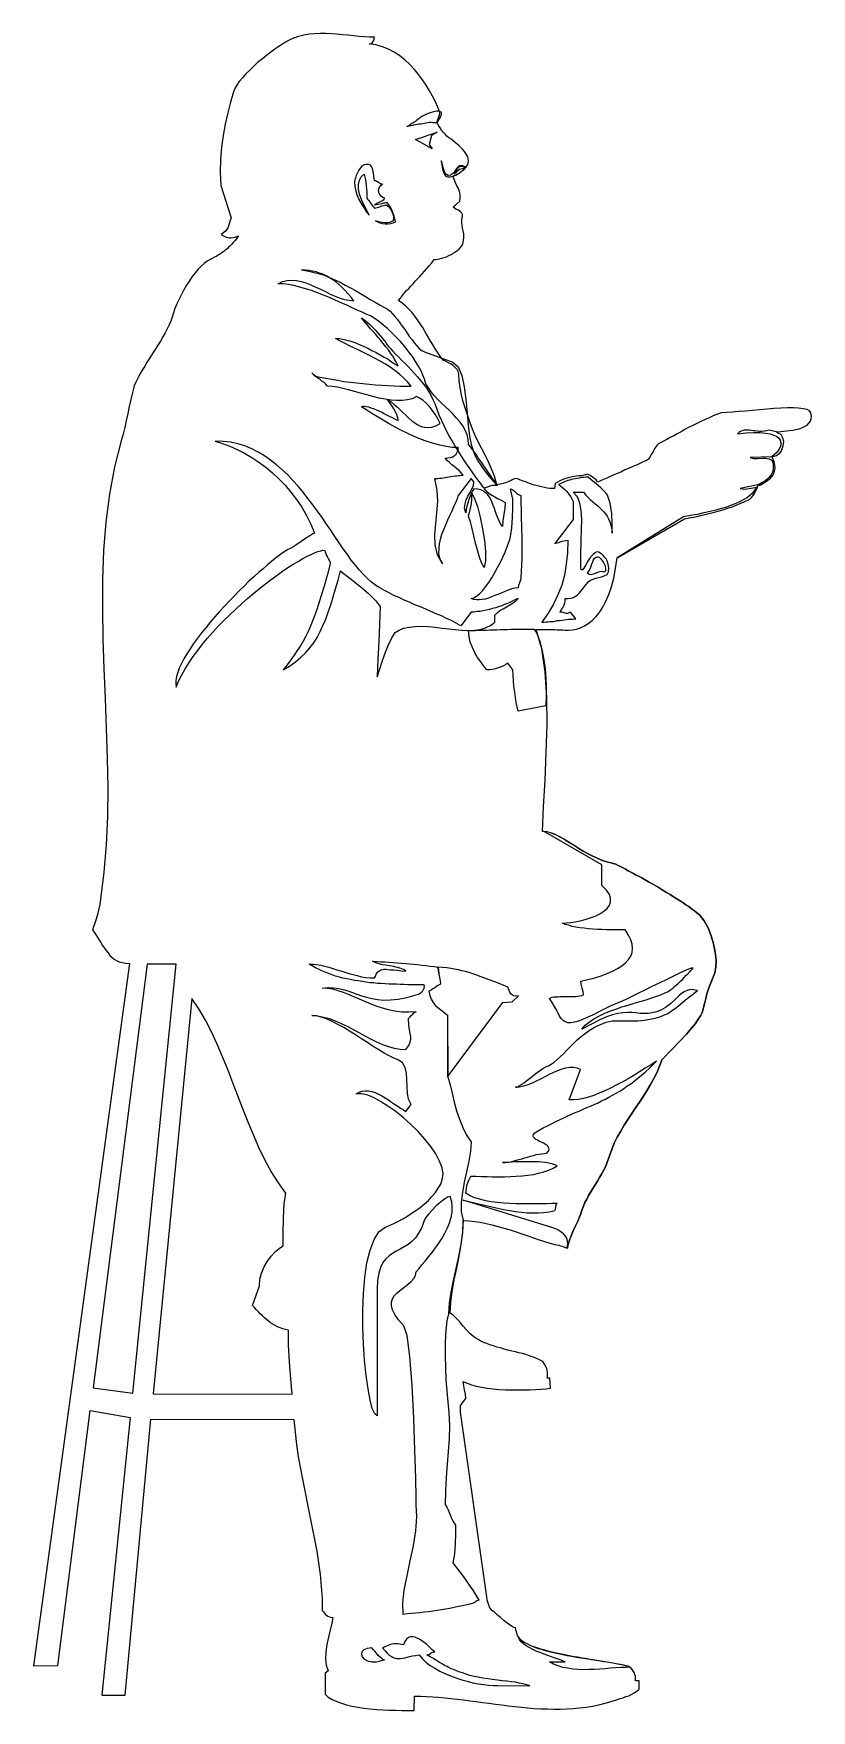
# Model space of a CAD drawing. Header units: millimetres. Extents: x -1633.53 to -1632.72, y 1781.59 to 1783.32.
import ezdxf

# ---------------------------------------------------------------- set-up
doc = ezdxf.new("R2010")
doc.units = ezdxf.units.MM
doc.header["$LTSCALE"] = 10
doc.layers.add('Humanos', color=2, linetype='Continuous')

msp = doc.modelspace()

# ---------------------------------------------------------------- linework, layer by layer
at = {"layer": 'Humanos'}
for points in [[(-1633.18, 1783.3126), (-1633.1789, 1783.3128), (-1633.1779, 1783.3131), (-1633.177, 1783.3138), (-1633.1761, 1783.3147), (-1633.1756, 1783.3158), (-1633.175, 1783.317), (-1633.1747, 1783.3182), (-1633.1745, 1783.3195), (-1633.1796, 1783.3196), (-1633.1849, 1783.3198), (-1633.1904, 1783.3203), (-1633.196, 1783.3209), (-1633.2017, 1783.3216), (-1633.2075, 1783.3221), (-1633.2133, 1783.3226), (-1633.2189, 1783.3232), (-1633.2248, 1783.3233), (-1633.2306, 1783.3233), (-1633.2364, 1783.3232), (-1633.242, 1783.3226), (-1633.2477, 1783.3216), (-1633.2531, 1783.3203), (-1633.2584, 1783.3184), (-1633.2635, 1783.3161), (-1633.2664, 1783.3145), (-1633.2697, 1783.3124), (-1633.2734, 1783.3101), (-1633.2775, 1783.3073), (-1633.2817, 1783.3041), (-1633.2861, 1783.3008), (-1633.2905, 1783.2973), (-1633.2951, 1783.2936), (-1633.2993, 1783.2897), (-1633.3035, 1783.2856), (-1633.3076, 1783.2817), (-1633.3111, 1783.2777), (-1633.3143, 1783.2738), (-1633.3169, 1783.2701), (-1633.3189, 1783.2664), (-1633.3203, 1783.2631), (-1633.3233, 1783.2523), (-1633.3261, 1783.2412), (-1633.3288, 1783.2297), (-1633.331, 1783.2179), (-1633.3326, 1783.2058), (-1633.3337, 1783.1931), (-1633.334, 1783.1799), (-1633.3335, 1783.1663), (-1633.3226, 1783.1328), (-1633.3236, 1783.13), (-1633.3244, 1783.1275), (-1633.3251, 1783.1254), (-1633.3259, 1783.1233), (-1633.3268, 1783.1213), (-1633.3282, 1783.1194), (-1633.3303, 1783.1176), (-1633.333, 1783.1155), (-1633.3307, 1783.1141), (-1633.3286, 1783.113), (-1633.3266, 1783.1123), (-1633.3247, 1783.1122), (-1633.3228, 1783.1122), (-1633.3205, 1783.1125), (-1633.318, 1783.1132), (-1633.315, 1783.1143), (-1633.3169, 1783.1118), (-1633.3187, 1783.1095), (-1633.3205, 1783.1074), (-1633.3222, 1783.1055), (-1633.3238, 1783.1039), (-1633.3254, 1783.1023), (-1633.327, 1783.1007), (-1633.3288, 1783.0993), (-1633.3303, 1783.0981), (-1633.3321, 1783.0968), (-1633.3339, 1783.0956), (-1633.3358, 1783.0945), (-1633.3377, 1783.0933), (-1633.3399, 1783.0921), (-1633.3422, 1783.0908), (-1633.3446, 1783.0896), (-1633.3476, 1783.088), (-1633.3508, 1783.0857), (-1633.3538, 1783.0829), (-1633.357, 1783.0797), (-1633.36, 1783.076), (-1633.3631, 1783.072), (-1633.3659, 1783.0677), (-1633.3688, 1783.0632), (-1633.3716, 1783.0584), (-1633.3742, 1783.0536), (-1633.3765, 1783.0487), (-1633.3788, 1783.044), (-1633.3808, 1783.0392), (-1633.3825, 1783.0346), (-1633.3839, 1783.0302), (-1633.3852, 1783.0261), (-1633.3868, 1783.0221), (-1633.3889, 1783.018), (-1633.391, 1783.0138), (-1633.3933, 1783.0096), (-1633.3959, 1783.0053), (-1633.3986, 1783.0011), (-1633.4012, 1782.9967), (-1633.404, 1782.9925), (-1633.4068, 1782.9881), (-1633.4095, 1782.9838), (-1633.4121, 1782.9796), (-1633.4148, 1782.9754), (-1633.4171, 1782.9711), (-1633.4192, 1782.9671), (-1633.4213, 1782.963), (-1633.4229, 1782.959), (-1633.4248, 1782.9521), (-1633.4266, 1782.9451), (-1633.4282, 1782.9378), (-1633.4296, 1782.9306), (-1633.4312, 1782.9232), (-1633.4328, 1782.9161), (-1633.4343, 1782.9091), (-1633.4363, 1782.9022), (-1633.4433, 1782.8753), (-1633.4486, 1782.8472), (-1633.4523, 1782.8183), (-1633.4546, 1782.7889), (-1633.4557, 1782.7589), (-1633.4559, 1782.7284), (-1633.4553, 1782.6976), (-1633.4543, 1782.6667), (-1633.453, 1782.6357), (-1633.4518, 1782.6047), (-1633.4509, 1782.574), (-1633.4504, 1782.5437), (-1633.4506, 1782.5139), (-1633.4518, 1782.4846), (-1633.4543, 1782.4561), (-1633.458, 1782.4284), (-1633.4581, 1782.4252), (-1633.4589, 1782.4213), (-1633.4599, 1782.4169), (-1633.461, 1782.4124), (-1633.4624, 1782.4078), (-1633.4636, 1782.4034), (-1633.465, 1782.3997), (-1633.4661, 1782.3965), (-1633.4636, 1782.3931), (-1633.4615, 1782.39), (-1633.4594, 1782.3868), (-1633.4574, 1782.3836), (-1633.4557, 1782.3806), (-1633.4537, 1782.3778), (-1633.452, 1782.3752), (-1633.45, 1782.3727), (-1633.4481, 1782.3702), (-1633.446, 1782.3683), (-1633.4437, 1782.3664), (-1633.4412, 1782.3649), (-1633.4384, 1782.3637), (-1633.4352, 1782.3627), (-1633.4319, 1782.3621), (-1633.428, 1782.3619), (-1633.5271, 1781.6357), (-1633.5019, 1781.636), (-1633.4685, 1781.8996), (-1633.4271, 1781.8925), (-1633.4564, 1781.6052), (-1633.4324, 1781.6052), (-1633.4058, 1781.8908), (-1633.2579, 1781.8902), (-1633.2567, 1781.8772), (-1633.2551, 1781.8645), (-1633.2533, 1781.8518), (-1633.2512, 1781.8395), (-1633.2487, 1781.8271), (-1633.2463, 1781.8148), (-1633.2438, 1781.8026), (-1633.2413, 1781.7905), (-1633.2389, 1781.7785), (-1633.2364, 1781.7663), (-1633.2343, 1781.7543), (-1633.2323, 1781.7422), (-1633.2307, 1781.73), (-1633.2295, 1781.7177), (-1633.2288, 1781.7053), (-1633.2285, 1781.6928), (-1633.2274, 1781.6914), (-1633.2263, 1781.6902), (-1633.2253, 1781.6889), (-1633.224, 1781.6879), (-1633.2228, 1781.687), (-1633.2212, 1781.6863), (-1633.2196, 1781.6859), (-1633.2177, 1781.6858), (-1633.2188, 1781.6796), (-1633.2203, 1781.6727), (-1633.2221, 1781.6653), (-1633.2237, 1781.6577), (-1633.2248, 1781.6502), (-1633.2251, 1781.6429), (-1633.2244, 1781.6362), (-1633.2225, 1781.6306), (-1633.2256, 1781.6281), (-1633.2256, 1781.6063), (-1633.2223, 1781.6034), (-1633.2182, 1781.601), (-1633.2136, 1781.5987), (-1633.2087, 1781.5969), (-1633.2034, 1781.5953), (-1633.1978, 1781.5939), (-1633.1918, 1781.5929), (-1633.1854, 1781.5918), (-1633.1791, 1781.5911), (-1633.1726, 1781.5906), (-1633.1659, 1781.5902), (-1633.1592, 1781.5899), (-1633.1527, 1781.5897), (-1633.1461, 1781.5895), (-1633.1396, 1781.5895), (-1633.1335, 1781.5895), (-1633.1331, 1781.6043), (-1633.1269, 1781.6043), (-1633.1208, 1781.604), (-1633.1146, 1781.6036), (-1633.1082, 1781.6033), (-1633.1019, 1781.6026), (-1633.0956, 1781.6018), (-1633.089, 1781.6011), (-1633.0825, 1781.6004), (-1633.076, 1781.5996), (-1633.0695, 1781.5987), (-1633.0628, 1781.5978), (-1633.0562, 1781.5969), (-1633.0495, 1781.596), (-1633.0428, 1781.5952), (-1633.0361, 1781.5943), (-1633.0295, 1781.5936), (-1633.0227, 1781.5929), (-1633.0161, 1781.5922), (-1633.0094, 1781.5916), (-1633.0027, 1781.5913), (-1632.9958, 1781.5911), (-1632.9891, 1781.5909), (-1632.9824, 1781.5909), (-1632.9757, 1781.5911), (-1632.9692, 1781.5916), (-1632.9625, 1781.5922), (-1632.9558, 1781.593), (-1632.9492, 1781.5941), (-1632.9427, 1781.5953), (-1632.9362, 1781.5969), (-1632.9297, 1781.5987), (-1632.9233, 1781.6008), (-1632.9205, 1781.6018), (-1632.9175, 1781.6027), (-1632.9145, 1781.6038), (-1632.9115, 1781.6048), (-1632.9085, 1781.6063), (-1632.9059, 1781.6077), (-1632.9032, 1781.6094), (-1632.9009, 1781.6115), (-1632.9009, 1781.6202), (-1632.9045, 1781.6202), (-1632.9047, 1781.6221), (-1632.9047, 1781.6237), (-1632.9048, 1781.6251), (-1632.9052, 1781.6267), (-1632.9057, 1781.6281), (-1632.9066, 1781.6297), (-1632.9078, 1781.6315), (-1632.9096, 1781.6336), (-1632.9103, 1781.6341), (-1632.9117, 1781.6348), (-1632.9135, 1781.6353), (-1632.9156, 1781.6359), (-1632.9182, 1781.6366), (-1632.9212, 1781.6371), (-1632.9246, 1781.6378), (-1632.9281, 1781.6385), (-1632.9321, 1781.639), (-1632.9362, 1781.6398), (-1632.9406, 1781.6405), (-1632.9452, 1781.6413), (-1632.95, 1781.642), (-1632.9547, 1781.6429), (-1632.9596, 1781.6436), (-1632.9646, 1781.6445), (-1632.9697, 1781.6454), (-1632.9746, 1781.6464), (-1632.9796, 1781.6473), (-1632.9845, 1781.6484), (-1632.9893, 1781.6494), (-1632.9938, 1781.6505), (-1632.9982, 1781.6517), (-1633.0025, 1781.653), (-1633.0065, 1781.6542), (-1633.0102, 1781.6554), (-1633.0136, 1781.6568), (-1633.0168, 1781.6583), (-1633.0194, 1781.6597), (-1633.0217, 1781.6613), (-1633.0236, 1781.6628), (-1633.025, 1781.6646), (-1633.0265, 1781.6669), (-1633.0273, 1781.6694), (-1633.0282, 1781.672), (-1633.0287, 1781.675), (-1633.031, 1781.6755), (-1633.034, 1781.6773), (-1633.0374, 1781.6796), (-1633.0409, 1781.6826), (-1633.0444, 1781.6856), (-1633.0478, 1781.6884), (-1633.0506, 1781.691), (-1633.0531, 1781.6928), (-1633.0557, 1781.6963), (-1633.0561, 1781.6976), (-1633.057, 1781.7004), (-1633.058, 1781.7037), (-1633.0584, 1781.7069), (-1633.0855, 1781.898), (-1633.0855, 1781.9049), (-1633.08, 1781.9119), (-1633.0804, 1781.9167), (-1633.0813, 1781.9209), (-1633.0823, 1781.925), (-1633.0827, 1781.9295), (-1633.0788, 1781.9278), (-1633.0744, 1781.9262), (-1633.0693, 1781.9248), (-1633.0638, 1781.9237), (-1633.058, 1781.9228), (-1633.0518, 1781.9221), (-1633.0455, 1781.9214), (-1633.039, 1781.9211), (-1633.0324, 1781.9209), (-1633.0261, 1781.9209), (-1633.0198, 1781.9209), (-1633.0136, 1781.9211), (-1633.0078, 1781.9214), (-1633.0021, 1781.9218), (-1632.9972, 1781.9221), (-1632.9926, 1781.9227), (-1632.9931, 1781.9332), (-1632.9961, 1781.9332), (-1632.9958, 1781.9352), (-1632.9956, 1781.9371), (-1632.9956, 1781.9391), (-1632.996, 1781.941), (-1632.9965, 1781.9431), (-1632.9974, 1781.9452), (-1632.9986, 1781.9477), (-1633.0004, 1781.9503), (-1633.0025, 1781.9514), (-1633.0046, 1781.9525), (-1633.0064, 1781.9532), (-1633.0083, 1781.9541), (-1633.0102, 1781.9548), (-1633.0125, 1781.9556), (-1633.0152, 1781.9565), (-1633.0182, 1781.9576), (-1633.0215, 1781.9585), (-1633.0252, 1781.9593), (-1633.0289, 1781.9602), (-1633.0326, 1781.9611), (-1633.0365, 1781.9622), (-1633.0404, 1781.9632), (-1633.0441, 1781.9643), (-1633.048, 1781.9653), (-1633.0515, 1781.9664), (-1633.0552, 1781.9676), (-1633.0585, 1781.9689), (-1633.0617, 1781.9701), (-1633.0647, 1781.9715), (-1633.0673, 1781.9729), (-1633.0698, 1781.9743), (-1633.0719, 1781.9757), (-1633.076, 1781.9794), (-1633.0795, 1781.9831), (-1633.0827, 1781.9867), (-1633.0857, 1781.9902), (-1633.0883, 1781.9934), (-1633.091, 1781.9962), (-1633.0936, 1781.9986), (-1633.0963, 1782.0004), (-1633.0957, 1782.0113), (-1633.0941, 1782.0228), (-1633.092, 1782.0346), (-1633.0894, 1782.0468), (-1633.0869, 1782.0591), (-1633.0848, 1782.0714), (-1633.0832, 1782.0838), (-1633.0827, 1782.096), (-1633.077, 1782.0958), (-1633.0712, 1782.0952), (-1633.0652, 1782.0944), (-1633.0592, 1782.0931), (-1633.0531, 1782.0917), (-1633.0469, 1782.09), (-1633.0407, 1782.0882), (-1633.0344, 1782.0863), (-1633.0282, 1782.0843), (-1633.0222, 1782.0822), (-1633.0161, 1782.0801), (-1633.0102, 1782.0781), (-1633.0044, 1782.0762), (-1632.9988, 1782.0744), (-1632.9933, 1782.0727), (-1632.9882, 1782.0713), (-1632.9861, 1782.0711), (-1632.9841, 1782.0707), (-1632.9822, 1782.07), (-1632.9804, 1782.0695), (-1632.9787, 1782.0688), (-1632.9773, 1782.0681), (-1632.9759, 1782.0677), (-1632.9748, 1782.0676), (-1632.9743, 1782.0707), (-1632.973, 1782.0751), (-1632.9713, 1782.0801), (-1632.969, 1782.0854), (-1632.9667, 1782.0905), (-1632.9644, 1782.0954), (-1632.9626, 1782.0998), (-1632.9612, 1782.103), (-1632.96, 1782.1069), (-1632.9586, 1782.1108), (-1632.957, 1782.1146), (-1632.9551, 1782.1183), (-1632.9531, 1782.122), (-1632.951, 1782.1257), (-1632.9487, 1782.1293), (-1632.9464, 1782.133), (-1632.9441, 1782.1367), (-1632.9418, 1782.1404), (-1632.9397, 1782.1439), (-1632.9378, 1782.1478), (-1632.9358, 1782.1515), (-1632.9343, 1782.1554), (-1632.9329, 1782.1592), (-1632.9316, 1782.1631), (-1632.9293, 1782.1696), (-1632.9267, 1782.1762), (-1632.9235, 1782.1823), (-1632.92, 1782.1885), (-1632.9165, 1782.1947), (-1632.9126, 1782.2007), (-1632.9085, 1782.2066), (-1632.9045, 1782.2126), (-1632.9004, 1782.2186), (-1632.8965, 1782.2246), (-1632.8927, 1782.2308), (-1632.889, 1782.2368), (-1632.8856, 1782.243), (-1632.8824, 1782.2493), (-1632.8798, 1782.2557), (-1632.8775, 1782.2622), (-1632.8673, 1782.2726), (-1632.8588, 1782.2814), (-1632.8521, 1782.2888), (-1632.8468, 1782.2948), (-1632.8428, 1782.2999), (-1632.8398, 1782.3041), (-1632.8375, 1782.3078), (-1632.8359, 1782.3112), (-1632.8348, 1782.3145), (-1632.834, 1782.3177), (-1632.8331, 1782.3214), (-1632.832, 1782.3256), (-1632.8308, 1782.3306), (-1632.8288, 1782.3366), (-1632.8262, 1782.3436), (-1632.8225, 1782.3523), (-1632.8216, 1782.3581), (-1632.8214, 1782.3653), (-1632.8223, 1782.3734), (-1632.8239, 1782.382), (-1632.8264, 1782.3905), (-1632.8296, 1782.3988), (-1632.8336, 1782.406), (-1632.8384, 1782.412), (-1632.8412, 1782.4143), (-1632.8438, 1782.4164), (-1632.8467, 1782.4185), (-1632.8495, 1782.4206), (-1632.8525, 1782.4226), (-1632.8555, 1782.4247), (-1632.8586, 1782.4266), (-1632.8618, 1782.4288), (-1632.8653, 1782.4309), (-1632.8689, 1782.4332), (-1632.8727, 1782.4354), (-1632.877, 1782.4379), (-1632.8814, 1782.4406), (-1632.8861, 1782.4434), (-1632.8911, 1782.4464), (-1632.8965, 1782.4495), (-1632.8981, 1782.4503), (-1632.9001, 1782.4513), (-1632.9022, 1782.4524), (-1632.9045, 1782.4536), (-1632.9069, 1782.455), (-1632.9094, 1782.4564), (-1632.9121, 1782.4578), (-1632.9149, 1782.4594), (-1632.9175, 1782.4607), (-1632.9202, 1782.4621), (-1632.9226, 1782.4633), (-1632.9251, 1782.4644), (-1632.9276, 1782.4652), (-1632.9297, 1782.4659), (-1632.9316, 1782.4663), (-1632.9332, 1782.4665), (-1632.9388, 1782.4684), (-1632.9443, 1782.4707), (-1632.9494, 1782.473), (-1632.9542, 1782.4756), (-1632.9588, 1782.4781), (-1632.9632, 1782.4808), (-1632.9674, 1782.4834), (-1632.9715, 1782.4859), (-1632.9753, 1782.4883), (-1632.979, 1782.4906), (-1632.9827, 1782.4926), (-1632.9864, 1782.4945), (-1632.99, 1782.4959), (-1632.9937, 1782.4971), (-1632.9972, 1782.498), (-1633.0009, 1782.4984), (-1632.9997, 1782.5239), (-1632.9982, 1782.5514), (-1632.997, 1782.58), (-1632.9961, 1782.6089), (-1632.9965, 1782.6369), (-1632.9981, 1782.6632), (-1633.0016, 1782.687), (-1633.0072, 1782.7073), (-1633.0058, 1782.7073), (-1633.0044, 1782.7073), (-1633.0028, 1782.7073), (-1633.0012, 1782.7073), (-1632.9995, 1782.7073), (-1632.9975, 1782.7073), (-1632.9958, 1782.7073), (-1632.9938, 1782.7073), (-1632.9917, 1782.7071), (-1632.9898, 1782.7071), (-1632.9878, 1782.7071), (-1632.9857, 1782.7069), (-1632.9838, 1782.7069), (-1632.9817, 1782.7067), (-1632.9797, 1782.7067), (-1632.9778, 1782.7066), (-1632.9739, 1782.7064), (-1632.9699, 1782.7067), (-1632.9656, 1782.7076), (-1632.9616, 1782.7088), (-1632.9575, 1782.7108), (-1632.9535, 1782.7133), (-1632.9494, 1782.7164), (-1632.9457, 1782.7203), (-1632.942, 1782.7249), (-1632.9385, 1782.7302), (-1632.9353, 1782.7363), (-1632.9323, 1782.7434), (-1632.9295, 1782.7513), (-1632.9272, 1782.7603), (-1632.9253, 1782.7702), (-1632.9237, 1782.7811), (-1632.8541, 1782.8215), (-1632.8523, 1782.8218), (-1632.85, 1782.8224), (-1632.8474, 1782.8229), (-1632.8444, 1782.8234), (-1632.8408, 1782.8241), (-1632.8371, 1782.825), (-1632.8331, 1782.8259), (-1632.8288, 1782.827), (-1632.8243, 1782.828), (-1632.8193, 1782.8294), (-1632.8144, 1782.831), (-1632.8091, 1782.8326), (-1632.8036, 1782.8345), (-1632.7982, 1782.8367), (-1632.7924, 1782.8391), (-1632.7865, 1782.8418), (-1632.7848, 1782.8435), (-1632.7834, 1782.8455), (-1632.7821, 1782.8472), (-1632.7811, 1782.849), (-1632.7802, 1782.8507), (-1632.7793, 1782.8525), (-1632.7786, 1782.8545), (-1632.7777, 1782.8564), (-1632.7765, 1782.8567), (-1632.7753, 1782.8573), (-1632.7742, 1782.8578), (-1632.7731, 1782.8582), (-1632.7723, 1782.8587), (-1632.7712, 1782.8592), (-1632.7703, 1782.8599), (-1632.7693, 1782.8604), (-1632.7652, 1782.8638), (-1632.7624, 1782.8671), (-1632.7608, 1782.8707), (-1632.7603, 1782.874), (-1632.7605, 1782.8772), (-1632.7613, 1782.8804), (-1632.7624, 1782.8832), (-1632.7638, 1782.8857), (-1632.7612, 1782.8865), (-1632.7589, 1782.8872), (-1632.7571, 1782.8883), (-1632.7553, 1782.8895), (-1632.7541, 1782.8913), (-1632.7531, 1782.8938), (-1632.752, 1782.8971), (-1632.7513, 1782.9015), (-1632.7525, 1782.9049), (-1632.7534, 1782.9072), (-1632.7541, 1782.9084), (-1632.7548, 1782.9091), (-1632.7557, 1782.9095), (-1632.7564, 1782.9098), (-1632.7575, 1782.9103), (-1632.7589, 1782.9114), (-1632.7569, 1782.9117), (-1632.7545, 1782.9119), (-1632.7516, 1782.9123), (-1632.7486, 1782.9124), (-1632.7455, 1782.9128), (-1632.7421, 1782.9133), (-1632.7388, 1782.914), (-1632.7356, 1782.9147), (-1632.7326, 1782.9158), (-1632.7298, 1782.917), (-1632.7273, 1782.9184), (-1632.7254, 1782.9204), (-1632.7238, 1782.9225), (-1632.7229, 1782.925), (-1632.7227, 1782.9278), (-1632.7233, 1782.9311), (-1632.7247, 1782.9331), (-1632.7273, 1782.9345), (-1632.7312, 1782.9354), (-1632.736, 1782.9361), (-1632.7414, 1782.9362), (-1632.7476, 1782.9362), (-1632.7543, 1782.9361), (-1632.7615, 1782.9355), (-1632.7687, 1782.935), (-1632.7763, 1782.9343), (-1632.7837, 1782.9336), (-1632.7909, 1782.9329), (-1632.798, 1782.9324), (-1632.8045, 1782.9318), (-1632.8103, 1782.9315), (-1632.8156, 1782.9313), (-1632.8199, 1782.9297), (-1632.8243, 1782.928), (-1632.8285, 1782.926), (-1632.8327, 1782.9243), (-1632.8371, 1782.9221), (-1632.8414, 1782.9202), (-1632.8454, 1782.9181), (-1632.8497, 1782.916), (-1632.8537, 1782.9139), (-1632.8576, 1782.9117), (-1632.8615, 1782.9096), (-1632.8652, 1782.9075), (-1632.8689, 1782.9056), (-1632.8722, 1782.9036), (-1632.8756, 1782.9019), (-1632.8787, 1782.9001), (-1632.8807, 1782.8994), (-1632.8826, 1782.8973), (-1632.8846, 1782.8945), (-1632.8865, 1782.8913), (-1632.8883, 1782.8881), (-1632.8897, 1782.8853), (-1632.8911, 1782.8832), (-1632.8923, 1782.8825), (-1632.8941, 1782.8816), (-1632.8962, 1782.8807), (-1632.8988, 1782.8795), (-1632.9017, 1782.8782), (-1632.9048, 1782.8768), (-1632.9082, 1782.8753), (-1632.9119, 1782.8737), (-1632.9156, 1782.8721), (-1632.9193, 1782.8703), (-1632.9232, 1782.8686), (-1632.927, 1782.867), (-1632.9307, 1782.8654), (-1632.9343, 1782.8638), (-1632.9376, 1782.8622), (-1632.941, 1782.8608), (-1632.9438, 1782.8596), (-1632.9445, 1782.8608), (-1632.9455, 1782.862), (-1632.9468, 1782.8631), (-1632.9484, 1782.8643), (-1632.95, 1782.8654), (-1632.9515, 1782.8663), (-1632.9529, 1782.867), (-1632.9544, 1782.8677), (-1632.9552, 1782.8673), (-1632.9563, 1782.867), (-1632.9577, 1782.8666), (-1632.9593, 1782.8664), (-1632.9612, 1782.8661), (-1632.9633, 1782.8659), (-1632.9655, 1782.8656), (-1632.9678, 1782.8652), (-1632.9702, 1782.8649), (-1632.9729, 1782.8643), (-1632.9753, 1782.8636), (-1632.978, 1782.8629), (-1632.9804, 1782.862), (-1632.9829, 1782.861), (-1632.9854, 1782.8596), (-1632.9877, 1782.8582), (-1632.9884, 1782.853), (-1632.9908, 1782.8529), (-1632.9933, 1782.853), (-1632.9961, 1782.8534), (-1632.9988, 1782.8539), (-1633.0018, 1782.8545), (-1633.0046, 1782.8552), (-1633.0076, 1782.856), (-1633.0104, 1782.8569), (-1633.0132, 1782.8578), (-1633.0159, 1782.8589), (-1633.0182, 1782.8597), (-1633.0205, 1782.8606), (-1633.0226, 1782.8613), (-1633.0242, 1782.862), (-1633.0256, 1782.8627), (-1633.0266, 1782.8631), (-1633.0282, 1782.8634), (-1633.0298, 1782.8631), (-1633.0314, 1782.8624), (-1633.0333, 1782.8613), (-1633.0358, 1782.8601), (-1633.039, 1782.8589), (-1633.043, 1782.8576), (-1633.048, 1782.8567), (-1633.0506, 1782.8657), (-1633.0538, 1782.8738), (-1633.0571, 1782.8812), (-1633.0605, 1782.8881), (-1633.064, 1782.8948), (-1633.0673, 1782.9012), (-1633.0705, 1782.9077), (-1633.0732, 1782.9142), (-1633.0756, 1782.9209), (-1633.0781, 1782.928), (-1633.0804, 1782.9352), (-1633.0827, 1782.9424), (-1633.0846, 1782.9498), (-1633.086, 1782.9572), (-1633.0871, 1782.9643), (-1633.0874, 1782.9711), (-1633.088, 1782.9738), (-1633.0892, 1782.9761), (-1633.091, 1782.9782), (-1633.0933, 1782.9801), (-1633.0959, 1782.9819), (-1633.0986, 1782.9833), (-1633.1012, 1782.9847), (-1633.1037, 1782.9858), (-1633.1067, 1782.9898), (-1633.1095, 1782.9939), (-1633.1121, 1782.9981), (-1633.1146, 1783.0023), (-1633.1172, 1783.0066), (-1633.1197, 1783.0108), (-1633.1222, 1783.015), (-1633.1246, 1783.0193), (-1633.1273, 1783.0233), (-1633.1299, 1783.0272), (-1633.1327, 1783.0311), (-1633.1357, 1783.0348), (-1633.1389, 1783.0383), (-1633.1423, 1783.0415), (-1633.146, 1783.0445), (-1633.1498, 1783.0473), (-1633.1477, 1783.0499), (-1633.1456, 1783.0524), (-1633.1435, 1783.0551), (-1633.1414, 1783.0575), (-1633.1391, 1783.0598), (-1633.137, 1783.0623), (-1633.1347, 1783.0647), (-1633.1324, 1783.0672), (-1633.1299, 1783.0697), (-1633.1276, 1783.0722), (-1633.1252, 1783.0748), (-1633.1229, 1783.0776), (-1633.1204, 1783.0804), (-1633.1179, 1783.0833), (-1633.1153, 1783.0864), (-1633.1128, 1783.0896), (-1633.1112, 1783.0898), (-1633.1093, 1783.09), (-1633.1072, 1783.0905), (-1633.1049, 1783.091), (-1633.1026, 1783.0917), (-1633.1001, 1783.0926), (-1633.0978, 1783.0937), (-1633.0954, 1783.0949), (-1633.0931, 1783.0961), (-1633.0908, 1783.0975), (-1633.0889, 1783.0989), (-1633.0869, 1783.1005), (-1633.0855, 1783.1021), (-1633.0841, 1783.1037), (-1633.0832, 1783.1055), (-1633.0827, 1783.1072), (-1633.0822, 1783.1122), (-1633.0822, 1783.1162), (-1633.0827, 1783.1194), (-1633.0834, 1783.1222), (-1633.0839, 1783.1249), (-1633.0844, 1783.1277), (-1633.0844, 1783.1307), (-1633.0837, 1783.1344), (-1633.0837, 1783.1361), (-1633.0844, 1783.1377), (-1633.0855, 1783.139), (-1633.0869, 1783.14), (-1633.0885, 1783.1409), (-1633.0903, 1783.1418), (-1633.0919, 1783.1428), (-1633.0931, 1783.1439), (-1633.0864, 1783.1502), (-1633.0859, 1783.1539), (-1633.0859, 1783.1573), (-1633.0867, 1783.1601), (-1633.0878, 1783.1631), (-1633.0894, 1783.1659), (-1633.0908, 1783.1689), (-1633.0922, 1783.1723), (-1633.0934, 1783.176), (-1633.0922, 1783.1762), (-1633.0906, 1783.1769), (-1633.0887, 1783.1779), (-1633.0867, 1783.1793), (-1633.0848, 1783.1807), (-1633.0829, 1783.1821), (-1633.0813, 1783.1837), (-1633.08, 1783.1851), (-1633.0781, 1783.1878), (-1633.0774, 1783.1917), (-1633.0781, 1783.1957), (-1633.08, 1783.1994), (-1633.0816, 1783.2015), (-1633.0834, 1783.2037), (-1633.0851, 1783.2056), (-1633.0871, 1783.2074), (-1633.0892, 1783.2089), (-1633.0911, 1783.2107), (-1633.0933, 1783.2123), (-1633.0954, 1783.2141), (-1633.0975, 1783.2156), (-1633.0996, 1783.2174), (-1633.1015, 1783.2193), (-1633.1035, 1783.2213), (-1633.1052, 1783.2234), (-1633.1068, 1783.2259), (-1633.1084, 1783.2283), (-1633.1097, 1783.2312), (-1633.1093, 1783.2338), (-1633.1082, 1783.2364), (-1633.1074, 1783.2391), (-1633.107, 1783.2417), (-1633.1091, 1783.2472), (-1633.1116, 1783.2527), (-1633.1144, 1783.2585), (-1633.1176, 1783.2641), (-1633.1211, 1783.2699), (-1633.1248, 1783.2756), (-1633.1289, 1783.281), (-1633.1333, 1783.2863), (-1633.138, 1783.2913), (-1633.1431, 1783.296), (-1633.1484, 1783.3003), (-1633.1541, 1783.304), (-1633.1601, 1783.3071), (-1633.1664, 1783.3096), (-1633.1731, 1783.3115), (-1633.18, 1783.3126)], [(-1633.1077, 1783.2431), (-1633.11, 1783.243), (-1633.1121, 1783.2426), (-1633.1146, 1783.2421), (-1633.1169, 1783.2414), (-1633.1192, 1783.2405), (-1633.1213, 1783.2396), (-1633.1234, 1783.2386), (-1633.1255, 1783.2377), (-1633.1266, 1783.237), (-1633.1276, 1783.2361), (-1633.1287, 1783.2352), (-1633.1297, 1783.2343), (-1633.131, 1783.2333), (-1633.132, 1783.2324), (-1633.1331, 1783.2317), (-1633.1342, 1783.2312), (-1633.135, 1783.2306), (-1633.1359, 1783.2303), (-1633.1368, 1783.2296), (-1633.1377, 1783.229), (-1633.1386, 1783.2285), (-1633.1394, 1783.2278), (-1633.1401, 1783.2275), (-1633.1409, 1783.2269), (-1633.1403, 1783.2275), (-1633.1394, 1783.2278), (-1633.1386, 1783.228), (-1633.1375, 1783.2282), (-1633.1365, 1783.2283), (-1633.1354, 1783.2285), (-1633.1345, 1783.2287), (-1633.1338, 1783.2289), (-1633.132, 1783.2292), (-1633.1303, 1783.2296), (-1633.1285, 1783.2299), (-1633.1266, 1783.2301), (-1633.1246, 1783.2304), (-1633.1229, 1783.2306), (-1633.1211, 1783.231), (-1633.1194, 1783.2315), (-1633.1181, 1783.2317), (-1633.1171, 1783.2317), (-1633.1158, 1783.2317), (-1633.1146, 1783.2315), (-1633.1135, 1783.2315), (-1633.1123, 1783.2315), (-1633.1112, 1783.2315), (-1633.1102, 1783.2315), (-1633.1098, 1783.2315), (-1633.1097, 1783.2319), (-1633.1093, 1783.232), (-1633.1091, 1783.232), (-1633.1081, 1783.234), (-1633.1068, 1783.2361), (-1633.1058, 1783.2382), (-1633.1052, 1783.2401), (-1633.1052, 1783.2412), (-1633.1056, 1783.2419), (-1633.1067, 1783.2423), (-1633.1075, 1783.2426), (-1633.1077, 1783.2431)], [(-1633.1322, 1783.2137), (-1633.1098, 1783.2213), (-1633.1156, 1783.2178), (-1633.1181, 1783.2086), (-1633.1149, 1783.204), (-1633.1322, 1783.2137)], [(-1633.1736, 1783.1296), (-1633.1715, 1783.1286), (-1633.1689, 1783.1277), (-1633.1662, 1783.127), (-1633.1634, 1783.1266), (-1633.1604, 1783.1266), (-1633.1578, 1783.127), (-1633.1551, 1783.1275), (-1633.1528, 1783.1286), (-1633.1534, 1783.1316), (-1633.1541, 1783.1346), (-1633.1551, 1783.1374), (-1633.1562, 1783.14), (-1633.1572, 1783.1425), (-1633.1586, 1783.1448), (-1633.1601, 1783.1467), (-1633.1616, 1783.1485), (-1633.1627, 1783.1483), (-1633.1639, 1783.1481), (-1633.1655, 1783.1478), (-1633.1669, 1783.1474), (-1633.1687, 1783.1469), (-1633.1706, 1783.1465), (-1633.1726, 1783.1464), (-1633.1745, 1783.1462), (-1633.1733, 1783.1474), (-1633.172, 1783.1481), (-1633.1705, 1783.1488), (-1633.1689, 1783.1494), (-1633.1675, 1783.1499), (-1633.1661, 1783.1508), (-1633.1648, 1783.1518), (-1633.1638, 1783.1532), (-1633.1659, 1783.1539), (-1633.1676, 1783.1552), (-1633.1691, 1783.1569), (-1633.1699, 1783.1591), (-1633.1703, 1783.1613), (-1633.1698, 1783.1636), (-1633.1685, 1783.1658), (-1633.1664, 1783.1675), (-1633.1675, 1783.1677), (-1633.1683, 1783.168), (-1633.1694, 1783.1686), (-1633.1705, 1783.1693), (-1633.1713, 1783.17), (-1633.1724, 1783.1705), (-1633.1735, 1783.1709), (-1633.1745, 1783.171), (-1633.1752, 1783.1763), (-1633.1759, 1783.1806), (-1633.1766, 1783.1837), (-1633.1775, 1783.186), (-1633.1787, 1783.1874), (-1633.1803, 1783.188), (-1633.1825, 1783.1881), (-1633.1851, 1783.1876), (-1633.1872, 1783.1866), (-1633.189, 1783.1846), (-1633.1907, 1783.1821), (-1633.1921, 1783.1793), (-1633.1934, 1783.1765), (-1633.1943, 1783.1739), (-1633.1948, 1783.1717), (-1633.1951, 1783.1703), (-1633.1948, 1783.1652), (-1633.1939, 1783.1605), (-1633.1925, 1783.1559), (-1633.1906, 1783.1517), (-1633.1883, 1783.1476), (-1633.1856, 1783.1435), (-1633.183, 1783.1395), (-1633.18, 1783.1356), (-1633.1842, 1783.1435), (-1633.1876, 1783.1508), (-1633.1899, 1783.1571), (-1633.1909, 1783.1626), (-1633.1911, 1783.1673), (-1633.1902, 1783.1716), (-1633.1883, 1783.1751), (-1633.1853, 1783.1781), (-1633.1837, 1783.1723), (-1633.183, 1783.1658), (-1633.1826, 1783.1592), (-1633.1826, 1783.1532), (-1633.1816, 1783.152), (-1633.1805, 1783.1506), (-1633.1795, 1783.1494), (-1633.1786, 1783.148), (-1633.1775, 1783.1467), (-1633.1765, 1783.1453), (-1633.1756, 1783.1441), (-1633.1745, 1783.1428), (-1633.1733, 1783.143), (-1633.1719, 1783.1434), (-1633.1701, 1783.1439), (-1633.1683, 1783.1446), (-1633.1668, 1783.1451), (-1633.165, 1783.1457), (-1633.1636, 1783.146), (-1633.1624, 1783.1462), (-1633.1611, 1783.1453), (-1633.1597, 1783.1441), (-1633.1585, 1783.1425), (-1633.1571, 1783.1405), (-1633.1562, 1783.1383), (-1633.1553, 1783.1358), (-1633.155, 1783.133), (-1633.1551, 1783.1298), (-1633.1572, 1783.1287), (-1633.1594, 1783.128), (-1633.1616, 1783.1277), (-1633.1638, 1783.1277), (-1633.1662, 1783.128), (-1633.1685, 1783.1284), (-1633.171, 1783.1289), (-1633.1736, 1783.1296)], [(-1633.0799, 1783.1851), (-1633.0836, 1783.1864), (-1633.0862, 1783.1864), (-1633.0881, 1783.1855), (-1633.0896, 1783.1839), (-1633.0908, 1783.182), (-1633.0922, 1783.1799), (-1633.0938, 1783.1783), (-1633.0961, 1783.177), (-1633.0984, 1783.1767), (-1633.1001, 1783.1776), (-1633.1014, 1783.1791), (-1633.1024, 1783.1813), (-1633.1033, 1783.1839), (-1633.104, 1783.1867), (-1633.1047, 1783.1894), (-1633.1056, 1783.1918), (-1633.1049, 1783.1871), (-1633.1042, 1783.183), (-1633.1033, 1783.1799), (-1633.1021, 1783.1776), (-1633.1007, 1783.176), (-1633.0987, 1783.1751), (-1633.0964, 1783.1751), (-1633.0934, 1783.176), (-1633.0922, 1783.1765), (-1633.0906, 1783.1772), (-1633.089, 1783.1779), (-1633.0871, 1783.179), (-1633.0853, 1783.1802), (-1633.0834, 1783.1816), (-1633.0816, 1783.1834), (-1633.0799, 1783.1851)], [(-1633.0922, 1783.1784), (-1633.0866, 1783.1832), (-1633.0807, 1783.1846), (-1633.0829, 1783.1855), (-1633.0846, 1783.1859), (-1633.086, 1783.1859), (-1633.0873, 1783.1853), (-1633.0883, 1783.1844), (-1633.0896, 1783.1829), (-1633.0908, 1783.1809), (-1633.0922, 1783.1784)], [(-1633.0474, 1782.8562), (-1633.0487, 1782.8562), (-1633.0501, 1782.8562), (-1633.0515, 1782.856), (-1633.0532, 1782.8559), (-1633.0552, 1782.8553), (-1633.0571, 1782.8548), (-1633.0591, 1782.8539), (-1633.061, 1782.8527), (-1633.0587, 1782.8502), (-1633.0561, 1782.8479), (-1633.0532, 1782.846), (-1633.0502, 1782.8442), (-1633.0473, 1782.8426), (-1633.0443, 1782.8411), (-1633.0418, 1782.8398), (-1633.0395, 1782.8384), (-1633.0398, 1782.8326), (-1633.0407, 1782.8261), (-1633.0418, 1782.8196), (-1633.0421, 1782.8136), (-1633.0441, 1782.8164), (-1633.0457, 1782.8194), (-1633.0471, 1782.8225), (-1633.0483, 1782.8257), (-1633.0494, 1782.8289), (-1633.0506, 1782.8322), (-1633.0517, 1782.8354), (-1633.0529, 1782.8384), (-1633.0543, 1782.8414), (-1633.0557, 1782.8441), (-1633.0575, 1782.8465), (-1633.0596, 1782.8486), (-1633.0619, 1782.8502), (-1633.0647, 1782.8516), (-1633.0681, 1782.8523), (-1633.0718, 1782.8527), (-1633.073, 1782.8509), (-1633.0742, 1782.8483), (-1633.0756, 1782.8451), (-1633.0769, 1782.8416), (-1633.0781, 1782.8379), (-1633.0792, 1782.8342), (-1633.0799, 1782.8308), (-1633.08, 1782.8278), (-1633.0813, 1782.8328), (-1633.0809, 1782.8372), (-1633.0797, 1782.8412), (-1633.0779, 1782.8451), (-1633.0758, 1782.8486), (-1633.0739, 1782.8523), (-1633.0723, 1782.856), (-1633.0718, 1782.8599), (-1633.0746, 1782.8633), (-1633.088, 1782.8456), (-1633.0892, 1782.8421), (-1633.0908, 1782.8382), (-1633.0927, 1782.834), (-1633.0947, 1782.8296), (-1633.097, 1782.8248), (-1633.0991, 1782.8201), (-1633.1012, 1782.8151), (-1633.1031, 1782.8102), (-1633.1051, 1782.8053), (-1633.1065, 1782.8003), (-1633.1075, 1782.7956), (-1633.1081, 1782.7908), (-1633.1082, 1782.7864), (-1633.1075, 1782.7824), (-1633.1063, 1782.7785), (-1633.1042, 1782.775), (-1633.1095, 1782.7845), (-1633.1119, 1782.7947), (-1633.1121, 1782.8053), (-1633.1112, 1782.8164), (-1633.11, 1782.8278), (-1633.1091, 1782.8395), (-1633.1097, 1782.8513), (-1633.1123, 1782.8633), (-1633.1107, 1782.8633), (-1633.109, 1782.8634), (-1633.1072, 1782.8636), (-1633.1054, 1782.8638), (-1633.1035, 1782.864), (-1633.1015, 1782.8643), (-1633.0994, 1782.8647), (-1633.0975, 1782.865), (-1633.0956, 1782.8652), (-1633.0934, 1782.8656), (-1633.0915, 1782.8659), (-1633.0896, 1782.8661), (-1633.0878, 1782.8663), (-1633.086, 1782.8664), (-1633.0843, 1782.8666), (-1633.0827, 1782.8666), (-1633.0848, 1782.8691), (-1633.0871, 1782.8714), (-1633.0896, 1782.8735), (-1633.092, 1782.8756), (-1633.0947, 1782.8775), (-1633.0971, 1782.8797), (-1633.0994, 1782.882), (-1633.1015, 1782.8844), (-1633.0986, 1782.8846), (-1633.0961, 1782.8851), (-1633.0936, 1782.8858), (-1633.0917, 1782.8871), (-1633.0901, 1782.8886), (-1633.089, 1782.8904), (-1633.0881, 1782.8927), (-1633.088, 1782.8952), (-1633.0941, 1782.8955), (-1633.1005, 1782.8962), (-1633.107, 1782.8976), (-1633.1135, 1782.8994), (-1633.1201, 1782.9015), (-1633.1268, 1782.904), (-1633.1335, 1782.9068), (-1633.14, 1782.9098), (-1633.1465, 1782.913), (-1633.153, 1782.9165), (-1633.1594, 1782.9199), (-1633.1655, 1782.9236), (-1633.1715, 1782.9271), (-1633.1772, 1782.9306), (-1633.1826, 1782.9341), (-1633.1879, 1782.9375), (-1633.1867, 1782.938), (-1633.1851, 1782.938), (-1633.1832, 1782.9378), (-1633.1809, 1782.9373), (-1633.1784, 1782.9364), (-1633.1757, 1782.9355), (-1633.1729, 1782.9343), (-1633.1699, 1782.9331), (-1633.1671, 1782.9317), (-1633.1641, 1782.9302), (-1633.1613, 1782.9288), (-1633.1586, 1782.9274), (-1633.1562, 1782.9262), (-1633.1539, 1782.925), (-1633.1518, 1782.9241), (-1633.1502, 1782.9232), (-1633.1505, 1782.926), (-1633.1514, 1782.929), (-1633.1528, 1782.9322), (-1633.1544, 1782.9352), (-1633.1564, 1782.9382), (-1633.1581, 1782.9406), (-1633.1597, 1782.9429), (-1633.1609, 1782.9445), (-1633.1574, 1782.9424), (-1633.1541, 1782.9398), (-1633.1509, 1782.9371), (-1633.1479, 1782.9343), (-1633.1449, 1782.9313), (-1633.1419, 1782.9283), (-1633.1389, 1782.9255), (-1633.1359, 1782.923), (-1633.1327, 1782.9207), (-1633.1296, 1782.9188), (-1633.1264, 1782.9172), (-1633.1229, 1782.9163), (-1633.1192, 1782.9161), (-1633.1153, 1782.9165), (-1633.1112, 1782.9179), (-1633.1068, 1782.92), (-1633.1091, 1782.9251), (-1633.1118, 1782.9297), (-1633.1148, 1782.9341), (-1633.1179, 1782.938), (-1633.1213, 1782.9414), (-1633.1246, 1782.9442), (-1633.128, 1782.9465), (-1633.1312, 1782.9481), (-1633.1356, 1782.9458), (-1633.1403, 1782.9445), (-1633.1456, 1782.9438), (-1633.1513, 1782.9438), (-1633.1572, 1782.9442), (-1633.1634, 1782.9452), (-1633.1696, 1782.9465), (-1633.1761, 1782.9481), (-1633.1826, 1782.9498), (-1633.189, 1782.9516), (-1633.1953, 1782.9533), (-1633.2015, 1782.9549), (-1633.2073, 1782.9565), (-1633.2129, 1782.9576), (-1633.2182, 1782.9583), (-1633.223, 1782.9586), (-1633.2251, 1782.9611), (-1633.227, 1782.9629), (-1633.2292, 1782.9644), (-1633.2311, 1782.9659), (-1633.233, 1782.9671), (-1633.2352, 1782.9687), (-1633.2371, 1782.9704), (-1633.2392, 1782.9727), (-1633.2364, 1782.9694), (-1633.2307, 1782.9681), (-1633.2248, 1782.9669), (-1633.2188, 1782.9659), (-1633.2124, 1782.9648), (-1633.2061, 1782.9637), (-1633.1995, 1782.9629), (-1633.193, 1782.9622), (-1633.1865, 1782.9615), (-1633.18, 1782.9607), (-1633.1735, 1782.9602), (-1633.1669, 1782.9597), (-1633.1606, 1782.9593), (-1633.1543, 1782.959), (-1633.1483, 1782.9588), (-1633.1423, 1782.9586), (-1633.1366, 1782.9586), (-1633.1403, 1782.9632), (-1633.1444, 1782.9673), (-1633.1488, 1782.9711), (-1633.1534, 1782.9748), (-1633.1583, 1782.9784), (-1633.1632, 1782.9815), (-1633.1685, 1782.9845), (-1633.1738, 1782.9874), (-1633.1791, 1782.9902), (-1633.1846, 1782.9928), (-1633.1899, 1782.9955), (-1633.1951, 1782.9979), (-1633.2003, 1783.0004), (-1633.2054, 1783.0031), (-1633.2103, 1783.0055), (-1633.2149, 1783.0082), (-1633.2112, 1783.008), (-1633.2073, 1783.0075), (-1633.2032, 1783.0064), (-1633.199, 1783.0052), (-1633.1948, 1783.0038), (-1633.1904, 1783.002), (-1633.186, 1783.0001), (-1633.1814, 1782.9979), (-1633.1772, 1782.9958), (-1633.1728, 1782.9935), (-1633.1685, 1782.9911), (-1633.1645, 1782.9888), (-1633.1604, 1782.9865), (-1633.1569, 1782.984), (-1633.1534, 1782.9819), (-1633.1502, 1782.9798), (-1633.1518, 1782.9831), (-1633.1537, 1782.9865), (-1633.1557, 1782.9898), (-1633.158, 1782.993), (-1633.1602, 1782.9964), (-1633.1627, 1782.9995), (-1633.1654, 1783.0029), (-1633.168, 1783.0061), (-1633.1706, 1783.0092), (-1633.1733, 1783.0122), (-1633.1759, 1783.0152), (-1633.1786, 1783.0182), (-1633.181, 1783.021), (-1633.1835, 1783.0239), (-1633.1858, 1783.0267), (-1633.1879, 1783.0293), (-1633.186, 1783.0279), (-1633.1839, 1783.0263), (-1633.1819, 1783.0247), (-1633.1798, 1783.0228), (-1633.1779, 1783.021), (-1633.1759, 1783.0189), (-1633.174, 1783.017), (-1633.172, 1783.0149), (-1633.1701, 1783.0126), (-1633.1683, 1783.0105), (-1633.1664, 1783.0082), (-1633.1646, 1783.0061), (-1633.1629, 1783.0038), (-1633.1613, 1783.0016), (-1633.1597, 1782.9995), (-1633.1581, 1782.9976), (-1633.1555, 1782.9949), (-1633.1527, 1782.9919), (-1633.1497, 1782.989), (-1633.1465, 1782.9858), (-1633.1431, 1782.9824), (-1633.1398, 1782.9791), (-1633.1366, 1782.9756), (-1633.1333, 1782.972), (-1633.1299, 1782.9683), (-1633.1268, 1782.9646), (-1633.1238, 1782.9607), (-1633.1209, 1782.9569), (-1633.1185, 1782.953), (-1633.116, 1782.9489), (-1633.1141, 1782.9451), (-1633.1123, 1782.941), (-1633.1102, 1782.935), (-1633.1079, 1782.929), (-1633.1052, 1782.9232), (-1633.1024, 1782.9174), (-1633.0996, 1782.9116), (-1633.0966, 1782.9057), (-1633.0933, 1782.9001), (-1633.0901, 1782.8946), (-1633.0866, 1782.8892), (-1633.0832, 1782.8837), (-1633.0797, 1782.8784), (-1633.076, 1782.8733), (-1633.0725, 1782.8682), (-1633.0689, 1782.8633), (-1633.0652, 1782.8583), (-1633.0617, 1782.8537), (-1633.0606, 1782.8539), (-1633.0592, 1782.8543), (-1633.0575, 1782.8548), (-1633.0557, 1782.8553), (-1633.0538, 1782.8559), (-1633.0517, 1782.8564), (-1633.0497, 1782.8567), (-1633.0476, 1782.8569), (-1633.0492, 1782.8589), (-1633.0508, 1782.8612), (-1633.0524, 1782.8634), (-1633.0541, 1782.8659), (-1633.0559, 1782.8684), (-1633.0577, 1782.871), (-1633.0594, 1782.8737), (-1633.0614, 1782.8763), (-1633.0633, 1782.8791), (-1633.0652, 1782.882), (-1633.0672, 1782.8848), (-1633.0691, 1782.8876), (-1633.0711, 1782.8904), (-1633.0732, 1782.8931), (-1633.0751, 1782.8959), (-1633.0772, 1782.8985), (-1633.0776, 1782.9036), (-1633.0788, 1782.9086), (-1633.0807, 1782.9131), (-1633.0832, 1782.9176), (-1633.0862, 1782.9218), (-1633.0896, 1782.9257), (-1633.0933, 1782.9297), (-1633.0971, 1782.9336), (-1633.1012, 1782.9373), (-1633.1051, 1782.9412), (-1633.109, 1782.9449), (-1633.1125, 1782.9488), (-1633.1158, 1782.9528), (-1633.1188, 1782.957), (-1633.1213, 1782.9613), (-1633.123, 1782.9659), (-1633.1245, 1782.9701), (-1633.1264, 1782.9745), (-1633.1289, 1782.9793), (-1633.132, 1782.9844), (-1633.1354, 1782.9893), (-1633.1393, 1782.9946), (-1633.1433, 1782.9997), (-1633.1477, 1783.0048), (-1633.1523, 1783.0096), (-1633.1569, 1783.0143), (-1633.1615, 1783.0186), (-1633.1661, 1783.0224), (-1633.1705, 1783.026), (-1633.1747, 1783.029), (-1633.1787, 1783.0313), (-1633.1825, 1783.033), (-1633.1872, 1783.0351), (-1633.1923, 1783.0374), (-1633.1976, 1783.0399), (-1633.2032, 1783.0424), (-1633.2091, 1783.045), (-1633.2151, 1783.0476), (-1633.2212, 1783.0503), (-1633.2274, 1783.0529), (-1633.2336, 1783.0552), (-1633.2397, 1783.0575), (-1633.2459, 1783.0595), (-1633.2519, 1783.0612), (-1633.2579, 1783.0628), (-1633.2635, 1783.0639), (-1633.269, 1783.0646), (-1633.2743, 1783.0647), (-1633.2697, 1783.0669), (-1633.2649, 1783.0681), (-1633.2602, 1783.0683), (-1633.2553, 1783.0679), (-1633.2503, 1783.0669), (-1633.2454, 1783.0655), (-1633.2403, 1783.0635), (-1633.2352, 1783.0612), (-1633.2302, 1783.0589), (-1633.2251, 1783.0565), (-1633.2202, 1783.054), (-1633.2151, 1783.0519), (-1633.2101, 1783.0499), (-1633.2054, 1783.0485), (-1633.2006, 1783.0475), (-1633.196, 1783.0471), (-1633.199, 1783.051), (-1633.2022, 1783.0545), (-1633.2052, 1783.0579), (-1633.2082, 1783.061), (-1633.2114, 1783.0639), (-1633.2145, 1783.0665), (-1633.2177, 1783.0688), (-1633.221, 1783.0709), (-1633.2244, 1783.0729), (-1633.2278, 1783.0744), (-1633.2313, 1783.0757), (-1633.2348, 1783.0769), (-1633.2385, 1783.0778), (-1633.2422, 1783.0783), (-1633.2461, 1783.0787), (-1633.2501, 1783.0789), (-1633.2441, 1783.078), (-1633.2382, 1783.0767), (-1633.2323, 1783.0751), (-1633.2267, 1783.0734), (-1633.221, 1783.0711), (-1633.2156, 1783.0688), (-1633.2101, 1783.0662), (-1633.2048, 1783.0633), (-1633.1995, 1783.0605), (-1633.1943, 1783.0575), (-1633.1891, 1783.0545), (-1633.184, 1783.0515), (-1633.1789, 1783.0484), (-1633.1738, 1783.0455), (-1633.1687, 1783.0425), (-1633.1636, 1783.0399), (-1633.1611, 1783.0383), (-1633.1585, 1783.0362), (-1633.156, 1783.0337), (-1633.1535, 1783.0309), (-1633.1509, 1783.0277), (-1633.1484, 1783.0242), (-1633.146, 1783.0207), (-1633.1433, 1783.0172), (-1633.1409, 1783.0135), (-1633.1384, 1783.0099), (-1633.1357, 1783.0066), (-1633.1333, 1783.0032), (-1633.1306, 1783.0004), (-1633.1282, 1782.9978), (-1633.1255, 1782.9956), (-1633.123, 1782.9941), (-1633.0934, 1782.9835), (-1633.0881, 1782.9786), (-1633.0844, 1782.9697), (-1633.0818, 1782.9581), (-1633.08, 1782.9451), (-1633.0786, 1782.9313), (-1633.0776, 1782.9183), (-1633.0763, 1782.907), (-1633.0746, 1782.8985), (-1633.073, 1782.8931), (-1633.0707, 1782.8874), (-1633.0677, 1782.8816), (-1633.064, 1782.876), (-1633.0601, 1782.8705), (-1633.0559, 1782.8652), (-1633.0517, 1782.8604), (-1633.0474, 1782.8562)], [(-1633.3392, 1782.902), (-1633.3316, 1782.8996), (-1633.324, 1782.8966), (-1633.3164, 1782.8932), (-1633.3088, 1782.8894), (-1633.3014, 1782.8849), (-1633.294, 1782.8802), (-1633.287, 1782.8749), (-1633.2801, 1782.8693), (-1633.2734, 1782.8629), (-1633.2669, 1782.8564), (-1633.2609, 1782.8492), (-1633.2551, 1782.8416), (-1633.2498, 1782.8337), (-1633.2449, 1782.8252), (-1633.2403, 1782.8162), (-1633.2364, 1782.8067), (-1633.2383, 1782.806), (-1633.2415, 1782.804), (-1633.2457, 1782.8014), (-1633.2503, 1782.7982), (-1633.2549, 1782.795), (-1633.259, 1782.7924), (-1633.2623, 1782.7905), (-1633.2641, 1782.7898), (-1633.2667, 1782.7882), (-1633.2699, 1782.7861), (-1633.2732, 1782.7836), (-1633.2769, 1782.7808), (-1633.281, 1782.7774), (-1633.2852, 1782.7739), (-1633.2898, 1782.77), (-1633.2944, 1782.766), (-1633.2993, 1782.7616), (-1633.3043, 1782.757), (-1633.3092, 1782.752), (-1633.3143, 1782.7471), (-1633.3194, 1782.742), (-1633.3245, 1782.7367), (-1633.3296, 1782.7312), (-1633.3348, 1782.7258), (-1633.3397, 1782.7203), (-1633.3444, 1782.7147), (-1633.349, 1782.709), (-1633.3534, 1782.7036), (-1633.3577, 1782.6981), (-1633.3615, 1782.6926), (-1633.3652, 1782.6872), (-1633.3686, 1782.6821), (-1633.3716, 1782.6769), (-1633.3741, 1782.672), (-1633.3764, 1782.6673), (-1633.3779, 1782.6628), (-1633.3792, 1782.6586), (-1633.3799, 1782.6546), (-1633.3801, 1782.6509), (-1633.3797, 1782.6475), (-1633.3771, 1782.6538), (-1633.3739, 1782.6602), (-1633.3704, 1782.6665), (-1633.3663, 1782.6729), (-1633.3619, 1782.6792), (-1633.3573, 1782.6856), (-1633.3524, 1782.6919), (-1633.3471, 1782.6983), (-1633.3416, 1782.7044), (-1633.336, 1782.7106), (-1633.3302, 1782.7166), (-1633.3242, 1782.7224), (-1633.318, 1782.7282), (-1633.3118, 1782.7339), (-1633.3057, 1782.7392), (-1633.2995, 1782.7445), (-1633.2933, 1782.7496), (-1633.2872, 1782.7543), (-1633.2812, 1782.7589), (-1633.2753, 1782.7633), (-1633.2695, 1782.7674), (-1633.2641, 1782.7711), (-1633.2586, 1782.7746), (-1633.2535, 1782.7776), (-1633.2487, 1782.7804), (-1633.2443, 1782.7829), (-1633.2401, 1782.7848), (-1633.2364, 1782.7866), (-1633.233, 1782.7878), (-1633.23, 1782.7885), (-1633.2278, 1782.7891), (-1633.2258, 1782.7889), (-1633.2256, 1782.7875), (-1633.2249, 1782.7857), (-1633.224, 1782.7838), (-1633.223, 1782.7818), (-1633.2221, 1782.7799), (-1633.2212, 1782.7781), (-1633.2205, 1782.7764), (-1633.2203, 1782.775), (-1633.2235, 1782.763), (-1633.2267, 1782.752), (-1633.2295, 1782.7423), (-1633.2323, 1782.7335), (-1633.235, 1782.7256), (-1633.2376, 1782.7184), (-1633.2403, 1782.7118), (-1633.2429, 1782.7059), (-1633.2456, 1782.7004), (-1633.2484, 1782.6951), (-1633.2512, 1782.6902), (-1633.2544, 1782.6854), (-1633.2575, 1782.6806), (-1633.2611, 1782.6757), (-1633.2649, 1782.6706), (-1633.269, 1782.6653), (-1633.2623, 1782.6694), (-1633.2563, 1782.6738), (-1633.2508, 1782.6784), (-1633.2459, 1782.6831), (-1633.2415, 1782.6881), (-1633.2374, 1782.6933), (-1633.2339, 1782.699), (-1633.2307, 1782.705), (-1633.2278, 1782.7113), (-1633.2249, 1782.718), (-1633.2223, 1782.7252), (-1633.2198, 1782.7328), (-1633.2174, 1782.7408), (-1633.2149, 1782.7492), (-1633.2122, 1782.7582), (-1633.2096, 1782.7677), (-1633.207, 1782.7654), (-1633.2043, 1782.7633), (-1633.2015, 1782.7612), (-1633.1988, 1782.7591), (-1633.1962, 1782.757), (-1633.1936, 1782.755), (-1633.1909, 1782.7529), (-1633.1883, 1782.751), (-1633.1858, 1782.7487), (-1633.1832, 1782.7466), (-1633.1807, 1782.7443), (-1633.1782, 1782.7418), (-1633.1757, 1782.7393), (-1633.1733, 1782.7367), (-1633.171, 1782.7339), (-1633.1687, 1782.7309), (-1633.1692, 1782.7126), (-1633.1701, 1782.6946), (-1633.1712, 1782.6764), (-1633.1717, 1782.6581), (-1633.1712, 1782.6598), (-1633.1694, 1782.6653), (-1633.1669, 1782.6729), (-1633.1638, 1782.6819), (-1633.1604, 1782.6907), (-1633.1567, 1782.6986), (-1633.153, 1782.7041), (-1633.1497, 1782.7062), (-1633.1444, 1782.7085), (-1633.1386, 1782.7097), (-1633.1324, 1782.7104), (-1633.1257, 1782.7106), (-1633.119, 1782.7103), (-1633.1119, 1782.7096), (-1633.1049, 1782.7087), (-1633.0978, 1782.7078), (-1633.091, 1782.7071), (-1633.0841, 1782.7064), (-1633.0774, 1782.7062), (-1633.0711, 1782.7064), (-1633.0651, 1782.7073), (-1633.0596, 1782.7088), (-1633.0547, 1782.7113), (-1633.0502, 1782.7148), (-1633.0502, 1782.7219), (-1633.0478, 1782.7244), (-1633.045, 1782.7267), (-1633.0416, 1782.7286), (-1633.0381, 1782.7307), (-1633.0346, 1782.7326), (-1633.0312, 1782.7346), (-1633.0284, 1782.7369), (-1633.0259, 1782.7393), (-1633.0286, 1782.7381), (-1633.0312, 1782.7367), (-1633.034, 1782.7355), (-1633.037, 1782.7342), (-1633.04, 1782.733), (-1633.043, 1782.7318), (-1633.0462, 1782.7307), (-1633.0492, 1782.7297), (-1633.0524, 1782.7288), (-1633.0557, 1782.7279), (-1633.0589, 1782.727), (-1633.0621, 1782.7265), (-1633.0652, 1782.7259), (-1633.0684, 1782.7256), (-1633.0716, 1782.7252), (-1633.0746, 1782.7252), (-1633.0853, 1782.7111), (-1633.0901, 1782.7138), (-1633.0948, 1782.7163), (-1633.1, 1782.7187), (-1633.1052, 1782.7212), (-1633.1107, 1782.7235), (-1633.1162, 1782.7259), (-1633.1216, 1782.7282), (-1633.1271, 1782.7305), (-1633.1327, 1782.7328), (-1633.1382, 1782.7353), (-1633.1437, 1782.7376), (-1633.1491, 1782.7401), (-1633.1544, 1782.7423), (-1633.1595, 1782.745), (-1633.1643, 1782.7475), (-1633.1691, 1782.7501), (-1633.1733, 1782.7527), (-1633.1775, 1782.7561), (-1633.1817, 1782.7598), (-1633.186, 1782.764), (-1633.19, 1782.7686), (-1633.1943, 1782.7737), (-1633.1985, 1782.779), (-1633.2025, 1782.7848), (-1633.2068, 1782.7906), (-1633.2112, 1782.7968), (-1633.2154, 1782.8032), (-1633.2198, 1782.8097), (-1633.2242, 1782.8162), (-1633.2288, 1782.8229), (-1633.2336, 1782.8294), (-1633.2383, 1782.8361), (-1633.2433, 1782.8426), (-1633.2482, 1782.849), (-1633.2535, 1782.8552), (-1633.2588, 1782.8612), (-1633.2642, 1782.867), (-1633.2699, 1782.8724), (-1633.2759, 1782.8775), (-1633.2819, 1782.8823), (-1633.2882, 1782.8867), (-1633.2947, 1782.8906), (-1633.3014, 1782.8939), (-1633.3085, 1782.8969), (-1633.3157, 1782.8992), (-1633.3233, 1782.9008), (-1633.331, 1782.9017), (-1633.3392, 1782.902)], [(-1632.7668, 1782.9131), (-1632.7693, 1782.9124), (-1632.7717, 1782.9121), (-1632.7742, 1782.9119), (-1632.7765, 1782.9119), (-1632.7788, 1782.9121), (-1632.7809, 1782.9124), (-1632.783, 1782.9126), (-1632.785, 1782.913), (-1632.7869, 1782.9131), (-1632.7888, 1782.9133), (-1632.7908, 1782.9133), (-1632.7925, 1782.9131), (-1632.7943, 1782.9126), (-1632.7961, 1782.9119), (-1632.7977, 1782.9109), (-1632.7992, 1782.9095), (-1632.7904, 1782.9105), (-1632.7827, 1782.9109), (-1632.7758, 1782.9109), (-1632.7702, 1782.9103), (-1632.7654, 1782.9095), (-1632.7615, 1782.9082), (-1632.7585, 1782.9066), (-1632.7564, 1782.9049), (-1632.755, 1782.9028), (-1632.7543, 1782.9005), (-1632.7545, 1782.8982), (-1632.7552, 1782.8957), (-1632.7564, 1782.8931), (-1632.7583, 1782.8906), (-1632.7608, 1782.8881), (-1632.7638, 1782.8858), (-1632.7862, 1782.8849), (-1632.7827, 1782.8841), (-1632.7784, 1782.8841), (-1632.774, 1782.8842), (-1632.77, 1782.8844), (-1632.7663, 1782.8837), (-1632.7636, 1782.8821), (-1632.7622, 1782.8788), (-1632.7624, 1782.8733), (-1632.7631, 1782.87), (-1632.7645, 1782.8671), (-1632.7663, 1782.8647), (-1632.7684, 1782.8627), (-1632.7707, 1782.861), (-1632.7731, 1782.8594), (-1632.7756, 1782.858), (-1632.7781, 1782.8566), (-1632.7966, 1782.8529), (-1632.7941, 1782.8525), (-1632.7918, 1782.8523), (-1632.7895, 1782.8525), (-1632.7872, 1782.8529), (-1632.7851, 1782.8532), (-1632.783, 1782.8536), (-1632.7813, 1782.8539), (-1632.7797, 1782.8543), (-1632.7813, 1782.8515), (-1632.7835, 1782.8486), (-1632.786, 1782.8462), (-1632.789, 1782.8437), (-1632.7925, 1782.8416), (-1632.7964, 1782.8395), (-1632.8008, 1782.8375), (-1632.8054, 1782.8356), (-1632.8105, 1782.8338), (-1632.8158, 1782.8322), (-1632.8216, 1782.8307), (-1632.8276, 1782.8291), (-1632.834, 1782.8277), (-1632.8407, 1782.8262), (-1632.8477, 1782.825), (-1632.8549, 1782.8236), (-1632.9237, 1782.7811), (-1632.8541, 1782.8215), (-1632.8523, 1782.8218), (-1632.85, 1782.8224), (-1632.8474, 1782.8229), (-1632.8444, 1782.8234), (-1632.8408, 1782.8241), (-1632.8371, 1782.825), (-1632.8331, 1782.8259), (-1632.8288, 1782.827), (-1632.8243, 1782.828), (-1632.8193, 1782.8294), (-1632.8144, 1782.831), (-1632.8091, 1782.8326), (-1632.8036, 1782.8345), (-1632.7982, 1782.8367), (-1632.7924, 1782.8391), (-1632.7865, 1782.8418), (-1632.7848, 1782.8435), (-1632.7834, 1782.8453), (-1632.7823, 1782.8471), (-1632.7813, 1782.8486), (-1632.7804, 1782.8504), (-1632.7795, 1782.8522), (-1632.7788, 1782.8539), (-1632.7779, 1782.8559), (-1632.7763, 1782.8564), (-1632.7751, 1782.8569), (-1632.774, 1782.8575), (-1632.773, 1782.8582), (-1632.7721, 1782.8587), (-1632.7712, 1782.8592), (-1632.7703, 1782.8599), (-1632.7693, 1782.8604), (-1632.7652, 1782.8638), (-1632.7624, 1782.8671), (-1632.7608, 1782.8707), (-1632.7603, 1782.874), (-1632.7605, 1782.8772), (-1632.7613, 1782.8804), (-1632.7624, 1782.8832), (-1632.7638, 1782.8857), (-1632.7612, 1782.8865), (-1632.7589, 1782.8872), (-1632.7571, 1782.8883), (-1632.7553, 1782.8895), (-1632.7541, 1782.8913), (-1632.7531, 1782.8938), (-1632.752, 1782.8971), (-1632.7513, 1782.9015), (-1632.7525, 1782.9049), (-1632.7534, 1782.9072), (-1632.7541, 1782.9084), (-1632.7548, 1782.9091), (-1632.7557, 1782.9095), (-1632.7564, 1782.9098), (-1632.7575, 1782.9103), (-1632.7589, 1782.9114), (-1632.7668, 1782.9131)], [(-1633.0746, 1782.849), (-1633.0714, 1782.8432), (-1633.0682, 1782.8344), (-1633.0652, 1782.8234), (-1633.0628, 1782.8114), (-1633.0608, 1782.7993), (-1633.0598, 1782.7878), (-1633.0598, 1782.7781), (-1633.061, 1782.7712), (-1633.0638, 1782.776), (-1633.0661, 1782.782), (-1633.0682, 1782.7891), (-1633.0702, 1782.7965), (-1633.0718, 1782.804), (-1633.0735, 1782.8116), (-1633.0753, 1782.8185), (-1633.0772, 1782.8243), (-1633.077, 1782.8259), (-1633.0763, 1782.8282), (-1633.0756, 1782.8308), (-1633.0748, 1782.834), (-1633.0742, 1782.8375), (-1633.0739, 1782.8412), (-1633.0739, 1782.8451), (-1633.0746, 1782.849)], [(-1633.034, 1782.8527), (-1633.033, 1782.8523), (-1633.0316, 1782.8516), (-1633.0302, 1782.8504), (-1633.0286, 1782.8492), (-1633.0272, 1782.8479), (-1633.0257, 1782.8467), (-1633.0243, 1782.846), (-1633.0233, 1782.8456), (-1633.0229, 1782.8238), (-1633.0222, 1782.8017), (-1633.0222, 1782.7804), (-1633.0233, 1782.7607), (-1633.0236, 1782.758), (-1633.0245, 1782.7554), (-1633.0256, 1782.7527), (-1633.0259, 1782.7501), (-1633.0286, 1782.7499), (-1633.0314, 1782.7494), (-1633.0342, 1782.7485), (-1633.0374, 1782.7475), (-1633.0406, 1782.7462), (-1633.0437, 1782.7448), (-1633.0469, 1782.7434), (-1633.0502, 1782.7422), (-1633.0536, 1782.7408), (-1633.0568, 1782.7397), (-1633.0599, 1782.7386), (-1633.0631, 1782.7381), (-1633.0663, 1782.7378), (-1633.0691, 1782.7378), (-1633.0719, 1782.7383), (-1633.0746, 1782.7393), (-1633.0719, 1782.7399), (-1633.0691, 1782.7415), (-1633.0659, 1782.7439), (-1633.0629, 1782.7473), (-1633.0598, 1782.7513), (-1633.0564, 1782.7557), (-1633.0532, 1782.7607), (-1633.0502, 1782.766), (-1633.0473, 1782.7712), (-1633.0444, 1782.7767), (-1633.0418, 1782.782), (-1633.0395, 1782.7871), (-1633.0376, 1782.7921), (-1633.036, 1782.7963), (-1633.0347, 1782.8002), (-1633.034, 1782.8032), (-1633.0324, 1782.8122), (-1633.0317, 1782.8225), (-1633.0314, 1782.8329), (-1633.0314, 1782.8419), (-1633.034, 1782.8527)], [(-1632.9843, 1782.8571), (-1632.9822, 1782.8557), (-1632.9801, 1782.8539), (-1632.9778, 1782.852), (-1632.9757, 1782.8497), (-1632.9737, 1782.8472), (-1632.972, 1782.8448), (-1632.9704, 1782.8423), (-1632.9692, 1782.8396), (-1632.9692, 1782.8208), (-1632.988, 1782.7961), (-1632.987, 1782.7963), (-1632.9856, 1782.7966), (-1632.9841, 1782.7972), (-1632.9824, 1782.7979), (-1632.9806, 1782.7984), (-1632.9787, 1782.7989), (-1632.9767, 1782.7993), (-1632.9746, 1782.7995), (-1632.975, 1782.7866), (-1632.9762, 1782.7748), (-1632.9782, 1782.7635), (-1632.981, 1782.7531), (-1632.9849, 1782.743), (-1632.9894, 1782.7334), (-1632.9951, 1782.724), (-1633.0016, 1782.7148), (-1632.9995, 1782.7148), (-1632.9974, 1782.715), (-1632.9951, 1782.7152), (-1632.9928, 1782.7154), (-1632.9903, 1782.7155), (-1632.9878, 1782.7159), (-1632.9856, 1782.7163), (-1632.9831, 1782.7166), (-1632.9806, 1782.7168), (-1632.9783, 1782.7171), (-1632.976, 1782.7175), (-1632.9739, 1782.7177), (-1632.9718, 1782.7178), (-1632.9699, 1782.718), (-1632.9681, 1782.7182), (-1632.9665, 1782.7182), (-1632.9718, 1782.7252), (-1632.9736, 1782.7244), (-1632.975, 1782.7238), (-1632.9762, 1782.7238), (-1632.9773, 1782.724), (-1632.9783, 1782.7244), (-1632.9796, 1782.7247), (-1632.981, 1782.7251), (-1632.9827, 1782.7252), (-1632.9817, 1782.7267), (-1632.9808, 1782.7281), (-1632.9799, 1782.7295), (-1632.979, 1782.7311), (-1632.9783, 1782.7328), (-1632.9778, 1782.7348), (-1632.9774, 1782.7369), (-1632.9773, 1782.7393), (-1632.9745, 1782.7393), (-1632.972, 1782.7395), (-1632.9697, 1782.7399), (-1632.9676, 1782.7408), (-1632.9651, 1782.7425), (-1632.9625, 1782.745), (-1632.9595, 1782.7487), (-1632.9558, 1782.7536), (-1632.9536, 1782.7563), (-1632.9512, 1782.758), (-1632.9485, 1782.7593), (-1632.9457, 1782.7603), (-1632.9427, 1782.761), (-1632.9399, 1782.7617), (-1632.9369, 1782.7628), (-1632.9341, 1782.764), (-1632.9325, 1782.7667), (-1632.9321, 1782.7705), (-1632.9329, 1782.7748), (-1632.9341, 1782.7783), (-1632.9351, 1782.7802), (-1632.9366, 1782.782), (-1632.938, 1782.7838), (-1632.9394, 1782.7852), (-1632.9411, 1782.7862), (-1632.9427, 1782.7871), (-1632.9443, 1782.7873), (-1632.9459, 1782.7868), (-1632.9485, 1782.7848), (-1632.9514, 1782.7815), (-1632.9538, 1782.7778), (-1632.9561, 1782.7739), (-1632.9581, 1782.7707), (-1632.9596, 1782.7688), (-1632.9607, 1782.7688), (-1632.9612, 1782.7712), (-1632.9612, 1782.7855), (-1632.9609, 1782.7987), (-1632.9605, 1782.8106), (-1632.9602, 1782.821), (-1632.9607, 1782.8301), (-1632.9621, 1782.8379), (-1632.9648, 1782.8442), (-1632.9692, 1782.849), (-1632.9584, 1782.849), (-1632.9561, 1782.8462), (-1632.9536, 1782.8437), (-1632.9514, 1782.8414), (-1632.9489, 1782.8391), (-1632.9464, 1782.8372), (-1632.9441, 1782.8352), (-1632.9418, 1782.8333), (-1632.9397, 1782.8312), (-1632.9378, 1782.8291), (-1632.9358, 1782.8268), (-1632.9341, 1782.8243), (-1632.9325, 1782.8215), (-1632.9313, 1782.8185), (-1632.9302, 1782.815), (-1632.9293, 1782.8111), (-1632.9288, 1782.8067), (-1632.9288, 1782.816), (-1632.9293, 1782.8271), (-1632.9307, 1782.8379), (-1632.9336, 1782.8462), (-1632.9357, 1782.8488), (-1632.938, 1782.8513), (-1632.9404, 1782.8536), (-1632.9431, 1782.8559), (-1632.9457, 1782.8582), (-1632.9484, 1782.8603), (-1632.951, 1782.8624), (-1632.9535, 1782.8645), (-1632.9559, 1782.8645), (-1632.9584, 1782.8643), (-1632.9607, 1782.8642), (-1632.9628, 1782.8638), (-1632.9649, 1782.8634), (-1632.9671, 1782.8631), (-1632.969, 1782.8627), (-1632.9709, 1782.8622), (-1632.9729, 1782.8617), (-1632.9746, 1782.8612), (-1632.9764, 1782.8604), (-1632.978, 1782.8597), (-1632.9796, 1782.8592), (-1632.9811, 1782.8585), (-1632.9827, 1782.8578), (-1632.9843, 1782.8571)], [(-1632.9544, 1782.7653), (-1632.9528, 1782.7676), (-1632.9515, 1782.77), (-1632.9505, 1782.7725), (-1632.9498, 1782.775), (-1632.9489, 1782.7771), (-1632.948, 1782.7792), (-1632.947, 1782.7808), (-1632.9454, 1782.782), (-1632.9443, 1782.7824), (-1632.9431, 1782.7822), (-1632.9418, 1782.7815), (-1632.9408, 1782.7804), (-1632.9397, 1782.7792), (-1632.9387, 1782.7779), (-1632.9378, 1782.7765), (-1632.9369, 1782.7751), (-1632.936, 1782.773), (-1632.9357, 1782.7704), (-1632.9358, 1782.7679), (-1632.9369, 1782.7663), (-1632.9392, 1782.767), (-1632.9417, 1782.7668), (-1632.944, 1782.766), (-1632.9462, 1782.7651), (-1632.9485, 1782.7642), (-1632.9507, 1782.7637), (-1632.9526, 1782.764), (-1632.9544, 1782.7653)], [(-1633.0772, 1782.7062), (-1633.0737, 1782.7062), (-1633.07, 1782.7062), (-1633.0665, 1782.7064), (-1633.0628, 1782.7064), (-1633.0591, 1782.7066), (-1633.0554, 1782.7067), (-1633.0517, 1782.7067), (-1633.048, 1782.7069), (-1633.0443, 1782.7071), (-1633.0407, 1782.7071), (-1633.0372, 1782.7073), (-1633.0337, 1782.7074), (-1633.0303, 1782.7074), (-1633.027, 1782.7076), (-1633.0238, 1782.7076), (-1633.0206, 1782.7076), (-1633.0097, 1782.7076), (-1633.0071, 1782.7041), (-1633.0037, 1782.6946), (-1633.0011, 1782.6852), (-1632.9993, 1782.6759), (-1632.9981, 1782.6664), (-1632.9974, 1782.657), (-1632.9972, 1782.6475), (-1632.9972, 1782.6378), (-1632.9975, 1782.6281), (-1633.0259, 1782.6228), (-1633.027, 1782.6271), (-1633.0279, 1782.6318), (-1633.0287, 1782.6371), (-1633.0296, 1782.6426), (-1633.0303, 1782.6484), (-1633.0309, 1782.654), (-1633.0312, 1782.6598), (-1633.0314, 1782.6653), (-1633.0367, 1782.6724), (-1633.0388, 1782.6709), (-1633.0413, 1782.6697), (-1633.0437, 1782.6685), (-1633.0466, 1782.6674), (-1633.0494, 1782.6665), (-1633.0524, 1782.6658), (-1633.0554, 1782.6655), (-1633.0584, 1782.6653), (-1633.0615, 1782.6694), (-1633.0647, 1782.6736), (-1633.0679, 1782.6782), (-1633.0707, 1782.6831), (-1633.0733, 1782.6884), (-1633.0755, 1782.6939), (-1633.0767, 1782.6999), (-1633.0772, 1782.7062)], [(-1632.9752, 1782.0681), (-1632.9746, 1782.0725), (-1632.9752, 1782.0764), (-1632.9767, 1782.0796), (-1632.979, 1782.0822), (-1632.9819, 1782.0843), (-1632.985, 1782.0863), (-1632.988, 1782.0877), (-1632.991, 1782.0889), (-1633.0827, 1782.1171), (-1633.077, 1782.1157), (-1633.0712, 1782.1143), (-1633.0654, 1782.1129), (-1633.0592, 1782.1115), (-1633.0532, 1782.1101), (-1633.0471, 1782.1088), (-1633.0409, 1782.1076), (-1633.0347, 1782.1064), (-1633.0286, 1782.1055), (-1633.0226, 1782.1048), (-1633.0166, 1782.1042), (-1633.0108, 1782.1041), (-1633.0049, 1782.1041), (-1632.9993, 1782.1044), (-1632.994, 1782.1051), (-1632.9887, 1782.1062), (-1632.9875, 1782.1074), (-1632.9871, 1782.1099), (-1632.9868, 1782.1123), (-1632.9856, 1782.1136), (-1632.9908, 1782.1136), (-1632.9965, 1782.1134), (-1633.0025, 1782.1134), (-1633.0086, 1782.1132), (-1633.015, 1782.1132), (-1633.0215, 1782.1132), (-1633.0282, 1782.1134), (-1633.0347, 1782.1136), (-1633.0413, 1782.1139), (-1633.0478, 1782.1146), (-1633.054, 1782.1155), (-1633.0599, 1782.1166), (-1633.0656, 1782.118), (-1633.0709, 1782.1196), (-1633.0756, 1782.1217), (-1633.08, 1782.1242), (-1633.0799, 1782.1268), (-1633.0795, 1782.1294), (-1633.079, 1782.1319), (-1633.0783, 1782.1344), (-1633.0774, 1782.1367), (-1633.0765, 1782.1386), (-1633.0756, 1782.1404), (-1633.0746, 1782.1418), (-1633.0693, 1782.1418), (-1633.0638, 1782.1416), (-1633.0582, 1782.1416), (-1633.0524, 1782.1414), (-1633.0464, 1782.1414), (-1633.0402, 1782.1414), (-1633.034, 1782.1416), (-1633.028, 1782.142), (-1633.022, 1782.1423), (-1633.0161, 1782.143), (-1633.0102, 1782.1437), (-1633.0048, 1782.145), (-1632.9995, 1782.1464), (-1632.9944, 1782.148), (-1632.9898, 1782.1501), (-1632.9856, 1782.1525), (-1632.9882, 1782.1538), (-1632.9912, 1782.1546), (-1632.9944, 1782.1555), (-1632.9977, 1782.1561), (-1633.0014, 1782.1564), (-1633.0051, 1782.1568), (-1633.009, 1782.1569), (-1633.0129, 1782.1569), (-1633.0168, 1782.1569), (-1633.0206, 1782.1568), (-1633.0247, 1782.1566), (-1633.0284, 1782.1566), (-1633.0321, 1782.1564), (-1633.0356, 1782.1562), (-1633.039, 1782.1561), (-1633.0421, 1782.1561), (-1633.0395, 1782.1562), (-1633.0369, 1782.1564), (-1633.034, 1782.1569), (-1633.0312, 1782.1575), (-1633.0282, 1782.1584), (-1633.0252, 1782.1591), (-1633.0222, 1782.1599), (-1633.0192, 1782.1608), (-1633.0162, 1782.1617), (-1633.0132, 1782.1626), (-1633.0102, 1782.1633), (-1633.0072, 1782.1642), (-1633.0044, 1782.1647), (-1633.0016, 1782.1652), (-1632.999, 1782.1654), (-1632.9963, 1782.1656), (-1632.9947, 1782.1677), (-1632.994, 1782.1695), (-1632.9942, 1782.171), (-1632.9949, 1782.1725), (-1632.9961, 1782.1737), (-1632.9979, 1782.1749), (-1632.9998, 1782.176), (-1633.0018, 1782.177), (-1633.0039, 1782.1779), (-1633.006, 1782.179), (-1633.0078, 1782.18), (-1633.0092, 1782.1811), (-1633.0101, 1782.1823), (-1633.0104, 1782.1837), (-1633.0101, 1782.1851), (-1633.0088, 1782.1869), (-1633.0044, 1782.1894), (-1633, 1782.1918), (-1632.9956, 1782.1941), (-1632.9914, 1782.1962), (-1632.9871, 1782.1984), (-1632.9831, 1782.2003), (-1632.9789, 1782.2022), (-1632.9748, 1782.2042), (-1632.9707, 1782.2059), (-1632.9669, 1782.2077), (-1632.9628, 1782.2093), (-1632.9589, 1782.2111), (-1632.9551, 1782.2128), (-1632.9512, 1782.2144), (-1632.9473, 1782.2162), (-1632.9434, 1782.2179), (-1632.9397, 1782.2199), (-1632.9358, 1782.2216), (-1632.9321, 1782.2236), (-1632.9284, 1782.2257), (-1632.9246, 1782.2278), (-1632.9209, 1782.2299), (-1632.9172, 1782.2324), (-1632.9135, 1782.2349), (-1632.9096, 1782.2375), (-1632.9059, 1782.2401), (-1632.9022, 1782.2431), (-1632.8983, 1782.2463), (-1632.8944, 1782.2497), (-1632.8907, 1782.2532), (-1632.8868, 1782.2569), (-1632.883, 1782.2609), (-1632.8886, 1782.2572), (-1632.8946, 1782.2535), (-1632.9004, 1782.2498), (-1632.9064, 1782.2461), (-1632.9124, 1782.2426), (-1632.9186, 1782.2391), (-1632.9246, 1782.2359), (-1632.9304, 1782.2329), (-1632.9364, 1782.2301), (-1632.9422, 1782.2276), (-1632.9478, 1782.2255), (-1632.9533, 1782.2237), (-1632.9586, 1782.2223), (-1632.9637, 1782.2213), (-1632.9686, 1782.2209), (-1632.9732, 1782.2209), (-1632.9614, 1782.2521), (-1632.9651, 1782.2537), (-1632.9688, 1782.2544), (-1632.9727, 1782.2544), (-1632.9769, 1782.2537), (-1632.981, 1782.2525), (-1632.9852, 1782.2509), (-1632.9896, 1782.2491), (-1632.994, 1782.247), (-1632.9984, 1782.2447), (-1633.0028, 1782.2424), (-1633.0072, 1782.2401), (-1633.0116, 1782.2382), (-1633.0161, 1782.2364), (-1633.0205, 1782.235), (-1633.0247, 1782.2341), (-1633.0287, 1782.2338), (-1633.0275, 1782.234), (-1633.0259, 1782.2347), (-1633.024, 1782.2359), (-1633.0219, 1782.2373), (-1633.0196, 1782.2389), (-1633.0169, 1782.2408), (-1633.0143, 1782.2428), (-1633.0116, 1782.2449), (-1633.009, 1782.247), (-1633.0064, 1782.249), (-1633.0039, 1782.2509), (-1633.0014, 1782.2525), (-1632.9993, 1782.2539), (-1632.9975, 1782.2551), (-1632.996, 1782.2558), (-1632.9947, 1782.256), (-1632.9917, 1782.2576), (-1632.9887, 1782.2597), (-1632.9856, 1782.2624), (-1632.9826, 1782.2652), (-1632.9792, 1782.2683), (-1632.9759, 1782.2719), (-1632.9725, 1782.2754), (-1632.9688, 1782.2791), (-1632.9649, 1782.2828), (-1632.9607, 1782.2863), (-1632.9563, 1782.2899), (-1632.9515, 1782.2932), (-1632.9464, 1782.2962), (-1632.941, 1782.2988), (-1632.9351, 1782.301), (-1632.9288, 1782.3027), (-1632.9187, 1782.3024), (-1632.9101, 1782.3024), (-1632.9024, 1782.3027), (-1632.8957, 1782.3032), (-1632.8897, 1782.3041), (-1632.8844, 1782.3052), (-1632.8796, 1782.3066), (-1632.8754, 1782.3084), (-1632.8713, 1782.3103), (-1632.8675, 1782.3128), (-1632.8637, 1782.3154), (-1632.8597, 1782.3184), (-1632.8556, 1782.3218), (-1632.8511, 1782.3255), (-1632.8461, 1782.3295), (-1632.8405, 1782.3339), (-1632.8433, 1782.3344), (-1632.8461, 1782.3348), (-1632.8488, 1782.3346), (-1632.8514, 1782.3339), (-1632.8542, 1782.3327), (-1632.8571, 1782.3309), (-1632.8599, 1782.3285), (-1632.8629, 1782.3253), (-1632.8685, 1782.3202), (-1632.8738, 1782.3165), (-1632.8786, 1782.3136), (-1632.8831, 1782.3117), (-1632.8876, 1782.3107), (-1632.8916, 1782.3101), (-1632.8958, 1782.3101), (-1632.8999, 1782.3103), (-1632.9041, 1782.3107), (-1632.9085, 1782.311), (-1632.9129, 1782.311), (-1632.9179, 1782.3108), (-1632.923, 1782.3101), (-1632.9286, 1782.3089), (-1632.9348, 1782.3068), (-1632.9415, 1782.3036), (-1632.96, 1782.2941), (-1632.9566, 1782.298), (-1632.9524, 1782.3013), (-1632.9478, 1782.3045), (-1632.9427, 1782.3075), (-1632.9371, 1782.3101), (-1632.9311, 1782.3126), (-1632.9249, 1782.3147), (-1632.9187, 1782.317), (-1632.9122, 1782.3189), (-1632.9059, 1782.3209), (-1632.8997, 1782.3226), (-1632.8937, 1782.3244), (-1632.8879, 1782.3262), (-1632.8826, 1782.3281), (-1632.8777, 1782.3299), (-1632.8733, 1782.3318), (-1632.8717, 1782.3327), (-1632.8699, 1782.3336), (-1632.8682, 1782.335), (-1632.8662, 1782.3364), (-1632.8643, 1782.338), (-1632.8622, 1782.3397), (-1632.8602, 1782.3415), (-1632.8581, 1782.3434), (-1632.8562, 1782.3454), (-1632.8542, 1782.3473), (-1632.8525, 1782.3493), (-1632.8507, 1782.3512), (-1632.8489, 1782.353), (-1632.8475, 1782.3545), (-1632.8461, 1782.3561), (-1632.8451, 1782.3575), (-1632.8468, 1782.357), (-1632.85, 1782.3558), (-1632.8546, 1782.3538), (-1632.8599, 1782.3514), (-1632.8662, 1782.3484), (-1632.8731, 1782.345), (-1632.8803, 1782.3415), (-1632.8877, 1782.338), (-1632.8951, 1782.3343), (-1632.9024, 1782.3307), (-1632.9092, 1782.3274), (-1632.9154, 1782.3244), (-1632.9209, 1782.3219), (-1632.9253, 1782.32), (-1632.9284, 1782.3188), (-1632.9302, 1782.3182), (-1632.9404, 1782.3128), (-1632.9491, 1782.3085), (-1632.9565, 1782.3052), (-1632.9625, 1782.3027), (-1632.9676, 1782.3011), (-1632.9716, 1782.3006), (-1632.9748, 1782.3006), (-1632.9774, 1782.3015), (-1632.9796, 1782.3029), (-1632.9815, 1782.3048), (-1632.9831, 1782.3075), (-1632.9847, 1782.3105), (-1632.9864, 1782.3138), (-1632.9884, 1782.3175), (-1632.9907, 1782.3216), (-1632.9937, 1782.3258), (-1632.9924, 1782.3263), (-1632.9908, 1782.3269), (-1632.9891, 1782.3272), (-1632.987, 1782.3274), (-1632.9847, 1782.3274), (-1632.9822, 1782.3276), (-1632.9797, 1782.3276), (-1632.9771, 1782.3276), (-1632.9745, 1782.3276), (-1632.9718, 1782.3276), (-1632.9692, 1782.3278), (-1632.9667, 1782.3278), (-1632.9642, 1782.3279), (-1632.9621, 1782.3283), (-1632.9602, 1782.3288), (-1632.9586, 1782.3293), (-1632.9589, 1782.3325), (-1632.9598, 1782.3364), (-1632.9609, 1782.3403), (-1632.9612, 1782.3434), (-1632.9538, 1782.3452), (-1632.9468, 1782.3471), (-1632.9401, 1782.3491), (-1632.9339, 1782.3514), (-1632.9283, 1782.3538), (-1632.9232, 1782.3565), (-1632.9187, 1782.3595), (-1632.9149, 1782.3625), (-1632.9119, 1782.3658), (-1632.9096, 1782.3694), (-1632.9082, 1782.3732), (-1632.9076, 1782.3773), (-1632.908, 1782.3817), (-1632.9094, 1782.3863), (-1632.9119, 1782.3912), (-1632.9154, 1782.3965), (-1632.9186, 1782.3965), (-1632.9223, 1782.3965), (-1632.9262, 1782.3965), (-1632.9304, 1782.3967), (-1632.9348, 1782.3967), (-1632.9394, 1782.3969), (-1632.9441, 1782.397), (-1632.9487, 1782.3974), (-1632.9533, 1782.3977), (-1632.9579, 1782.3983), (-1632.9623, 1782.3988), (-1632.9665, 1782.3995), (-1632.9704, 1782.4002), (-1632.9741, 1782.4013), (-1632.9773, 1782.4023), (-1632.9801, 1782.4035), (-1632.9764, 1782.4037), (-1632.972, 1782.4041), (-1632.9671, 1782.405), (-1632.9619, 1782.406), (-1632.9566, 1782.4074), (-1632.9514, 1782.409), (-1632.9462, 1782.4109), (-1632.9415, 1782.4132), (-1632.9374, 1782.4159), (-1632.9341, 1782.4187), (-1632.9316, 1782.422), (-1632.9304, 1782.4254), (-1632.9304, 1782.4293), (-1632.9316, 1782.4333), (-1632.9348, 1782.4377), (-1632.9396, 1782.4425), (-1632.9396, 1782.4637), (-1632.9998, 1782.4987), (-1632.9963, 1782.4982), (-1632.993, 1782.4973), (-1632.9894, 1782.4961), (-1632.9859, 1782.4945), (-1632.9824, 1782.4927), (-1632.9789, 1782.4906), (-1632.9752, 1782.4883), (-1632.9713, 1782.4859), (-1632.9672, 1782.4834), (-1632.9632, 1782.4808), (-1632.9588, 1782.4781), (-1632.9542, 1782.4756), (-1632.9494, 1782.473), (-1632.9443, 1782.4707), (-1632.9388, 1782.4684), (-1632.9332, 1782.4665), (-1632.9316, 1782.4663), (-1632.9297, 1782.4659), (-1632.9276, 1782.4652), (-1632.9251, 1782.4644), (-1632.9226, 1782.4633), (-1632.9202, 1782.4621), (-1632.9175, 1782.4607), (-1632.9149, 1782.4594), (-1632.9121, 1782.4578), (-1632.9094, 1782.4564), (-1632.9069, 1782.455), (-1632.9045, 1782.4536), (-1632.9022, 1782.4524), (-1632.9001, 1782.4513), (-1632.8981, 1782.4503), (-1632.8965, 1782.4495), (-1632.8911, 1782.4464), (-1632.8861, 1782.4434), (-1632.8814, 1782.4406), (-1632.877, 1782.4379), (-1632.8727, 1782.4354), (-1632.8689, 1782.4332), (-1632.8653, 1782.4309), (-1632.8618, 1782.4288), (-1632.8586, 1782.4266), (-1632.8555, 1782.4247), (-1632.8525, 1782.4226), (-1632.8495, 1782.4206), (-1632.8467, 1782.4185), (-1632.8438, 1782.4164), (-1632.8412, 1782.4143), (-1632.8384, 1782.412), (-1632.8336, 1782.406), (-1632.8296, 1782.3988), (-1632.8264, 1782.3905), (-1632.8239, 1782.382), (-1632.8223, 1782.3734), (-1632.8214, 1782.3653), (-1632.8216, 1782.3581), (-1632.8225, 1782.3523), (-1632.8262, 1782.3436), (-1632.8288, 1782.3366), (-1632.8308, 1782.3306), (-1632.832, 1782.3256), (-1632.8331, 1782.3214), (-1632.834, 1782.3177), (-1632.8348, 1782.3145), (-1632.8359, 1782.3112), (-1632.8375, 1782.3078), (-1632.8398, 1782.3041), (-1632.8428, 1782.2999), (-1632.8468, 1782.2948), (-1632.8521, 1782.2888), (-1632.8588, 1782.2814), (-1632.8673, 1782.2726), (-1632.8775, 1782.2622), (-1632.8798, 1782.2557), (-1632.8824, 1782.2493), (-1632.8856, 1782.243), (-1632.889, 1782.2368), (-1632.8927, 1782.2308), (-1632.8965, 1782.2246), (-1632.9004, 1782.2186), (-1632.9045, 1782.2126), (-1632.9085, 1782.2066), (-1632.9126, 1782.2007), (-1632.9165, 1782.1947), (-1632.92, 1782.1885), (-1632.9235, 1782.1823), (-1632.9267, 1782.1762), (-1632.9293, 1782.1696), (-1632.9316, 1782.1631), (-1632.9329, 1782.1592), (-1632.9343, 1782.1554), (-1632.9358, 1782.1515), (-1632.9378, 1782.1478), (-1632.9397, 1782.1439), (-1632.9418, 1782.1404), (-1632.9441, 1782.1367), (-1632.9464, 1782.133), (-1632.9487, 1782.1293), (-1632.951, 1782.1257), (-1632.9531, 1782.122), (-1632.9551, 1782.1183), (-1632.957, 1782.1146), (-1632.9586, 1782.1108), (-1632.96, 1782.1069), (-1632.9612, 1782.103), (-1632.9626, 1782.0998), (-1632.9644, 1782.0954), (-1632.9667, 1782.0907), (-1632.969, 1782.0854), (-1632.9713, 1782.0801), (-1632.9732, 1782.0753), (-1632.9746, 1782.0711), (-1632.9752, 1782.0681)], [(-1633.1449, 1781.6889), (-1633.1453, 1781.7004), (-1633.1437, 1781.7138), (-1633.1409, 1781.7286), (-1633.1375, 1781.7441), (-1633.1343, 1781.7598), (-1633.1317, 1781.7751), (-1633.1306, 1781.7896), (-1633.1313, 1781.8025), (-1633.1313, 1781.8095), (-1633.1319, 1781.8296), (-1633.1327, 1781.8583), (-1633.134, 1781.8917), (-1633.1357, 1781.9255), (-1633.138, 1781.9555), (-1633.1409, 1781.9773), (-1633.1442, 1781.9872), (-1633.1497, 1781.9935), (-1633.1535, 1781.999), (-1633.156, 1782.0039), (-1633.1571, 1782.0082), (-1633.1569, 1782.0119), (-1633.1558, 1782.0152), (-1633.1541, 1782.0182), (-1633.1516, 1782.0209), (-1633.1488, 1782.0233), (-1633.1456, 1782.0258), (-1633.1424, 1782.0281), (-1633.1393, 1782.0306), (-1633.1365, 1782.0332), (-1633.134, 1782.036), (-1633.1322, 1782.0394), (-1633.1313, 1782.0429), (-1633.1285, 1782.0464), (-1633.1255, 1782.0501), (-1633.1222, 1782.0542), (-1633.1186, 1782.0586), (-1633.1149, 1782.063), (-1633.1114, 1782.0677), (-1633.1079, 1782.0727), (-1633.1047, 1782.0778), (-1633.1017, 1782.0831), (-1633.0991, 1782.0884), (-1633.097, 1782.0937), (-1633.0954, 1782.0991), (-1633.0943, 1782.1046), (-1633.0941, 1782.1101), (-1633.0947, 1782.1155), (-1633.0963, 1782.1208), (-1633.0989, 1782.1201), (-1633.1023, 1782.118), (-1633.1065, 1782.1148), (-1633.1107, 1782.1111), (-1633.1149, 1782.1069), (-1633.1186, 1782.1028), (-1633.1215, 1782.0991), (-1633.1232, 1782.096), (-1633.1257, 1782.0887), (-1633.1289, 1782.0829), (-1633.1322, 1782.0781), (-1633.1359, 1782.0743), (-1633.1398, 1782.0713), (-1633.1439, 1782.0688), (-1633.1481, 1782.0665), (-1633.152, 1782.0644), (-1633.1558, 1782.0621), (-1633.1595, 1782.0596), (-1633.1629, 1782.0565), (-1633.1659, 1782.0526), (-1633.1683, 1782.0476), (-1633.1701, 1782.0417), (-1633.1713, 1782.0341), (-1633.1717, 1782.0251), (-1633.1717, 1782.0046), (-1633.1717, 1781.9597), (-1633.1717, 1781.9147), (-1633.1717, 1781.8943), (-1633.1742, 1781.8961), (-1633.1768, 1781.9017), (-1633.1791, 1781.9105), (-1633.1812, 1781.9221), (-1633.1832, 1781.9359), (-1633.1847, 1781.9516), (-1633.1858, 1781.9683), (-1633.1865, 1781.9858), (-1633.1865, 1782.0034), (-1633.1858, 1782.0207), (-1633.1844, 1782.0372), (-1633.1823, 1782.0524), (-1633.1791, 1782.0656), (-1633.175, 1782.0764), (-1633.1699, 1782.0843), (-1633.1638, 1782.0889), (-1633.1609, 1782.0901), (-1633.1576, 1782.0915), (-1633.1537, 1782.0933), (-1633.1497, 1782.0954), (-1633.1454, 1782.0977), (-1633.141, 1782.1004), (-1633.1365, 1782.1032), (-1633.1319, 1782.1064), (-1633.1273, 1782.1097), (-1633.123, 1782.1132), (-1633.1188, 1782.1169), (-1633.1151, 1782.121), (-1633.1116, 1782.125), (-1633.1086, 1782.1294), (-1633.1061, 1782.1338), (-1633.1044, 1782.1384), (-1633.1037, 1782.1441), (-1633.1047, 1782.1506), (-1633.1074, 1782.1576), (-1633.1112, 1782.165), (-1633.1164, 1782.1726), (-1633.1225, 1782.1802), (-1633.1294, 1782.188), (-1633.1368, 1782.1954), (-1633.1446, 1782.2022), (-1633.1525, 1782.2088), (-1633.1606, 1782.2144), (-1633.1683, 1782.2193), (-1633.1756, 1782.2232), (-1633.1825, 1782.2259), (-1633.1884, 1782.2271), (-1633.1934, 1782.2269), (-1633.1904, 1782.2287), (-1633.1874, 1782.2297), (-1633.184, 1782.2303), (-1633.1809, 1782.2301), (-1633.1773, 1782.2294), (-1633.174, 1782.2283), (-1633.1705, 1782.2267), (-1633.1671, 1782.225), (-1633.1636, 1782.223), (-1633.1602, 1782.2209), (-1633.1569, 1782.2186), (-1633.1537, 1782.2165), (-1633.1505, 1782.2142), (-1633.1476, 1782.2123), (-1633.1447, 1782.2105), (-1633.1421, 1782.2089), (-1633.1366, 1782.2162), (-1633.1393, 1782.2215), (-1633.1405, 1782.2278), (-1633.1409, 1782.2347), (-1633.141, 1782.2417), (-1633.1416, 1782.2484), (-1633.1428, 1782.2544), (-1633.1456, 1782.2592), (-1633.1502, 1782.2622), (-1633.1546, 1782.2639), (-1633.1595, 1782.2662), (-1633.1646, 1782.2692), (-1633.1701, 1782.2724), (-1633.1759, 1782.2761), (-1633.1819, 1782.28), (-1633.1879, 1782.2839), (-1633.1941, 1782.2879), (-1633.2003, 1782.2918), (-1633.2064, 1782.2955), (-1633.2124, 1782.2988), (-1633.2184, 1782.3018), (-1633.224, 1782.3045), (-1633.2295, 1782.3064), (-1633.2346, 1782.3077), (-1633.2394, 1782.308), (-1633.2332, 1782.3077), (-1633.2272, 1782.3064), (-1633.221, 1782.3048), (-1633.2151, 1782.3025), (-1633.2089, 1782.2999), (-1633.2029, 1782.2969), (-1633.1967, 1782.2937), (-1633.1907, 1782.2904), (-1633.1846, 1782.287), (-1633.1786, 1782.2839), (-1633.1724, 1782.2809), (-1633.1664, 1782.2782), (-1633.1602, 1782.2759), (-1633.1543, 1782.2743), (-1633.1481, 1782.2731), (-1633.1421, 1782.2728), (-1633.1391, 1782.2772), (-1633.1375, 1782.2805), (-1633.1368, 1782.2835), (-1633.137, 1782.2863), (-1633.1377, 1782.2895), (-1633.1384, 1782.2934), (-1633.1391, 1782.2981), (-1633.1394, 1782.3045), (-1633.1393, 1782.3048), (-1633.1386, 1782.3055), (-1633.1375, 1782.3068), (-1633.1365, 1782.3082), (-1633.135, 1782.3094), (-1633.1338, 1782.3107), (-1633.1324, 1782.3114), (-1633.1313, 1782.3117), (-1633.1391, 1782.3114), (-1633.1463, 1782.3115), (-1633.1534, 1782.3124), (-1633.1601, 1782.3138), (-1633.1664, 1782.3156), (-1633.1728, 1782.3177), (-1633.1787, 1782.32), (-1633.1846, 1782.3225), (-1633.1902, 1782.3249), (-1633.1958, 1782.3274), (-1633.2013, 1782.3299), (-1633.2066, 1782.332), (-1633.2121, 1782.3337), (-1633.2175, 1782.3352), (-1633.223, 1782.336), (-1633.2285, 1782.3364), (-1633.2223, 1782.3369), (-1633.2168, 1782.3367), (-1633.2115, 1782.336), (-1633.2068, 1782.335), (-1633.202, 1782.3336), (-1633.1974, 1782.3318), (-1633.1927, 1782.33), (-1633.1879, 1782.3285), (-1633.1828, 1782.3269), (-1633.1773, 1782.3255), (-1633.1715, 1782.3246), (-1633.165, 1782.324), (-1633.158, 1782.3242), (-1633.15, 1782.3251), (-1633.1412, 1782.3267), (-1633.1313, 1782.3293), (-1633.1292, 1782.3302), (-1633.1273, 1782.3311), (-1633.1259, 1782.3322), (-1633.1246, 1782.3334), (-1633.1238, 1782.3348), (-1633.1232, 1782.3364), (-1633.123, 1782.338), (-1633.1232, 1782.3399), (-1633.1266, 1782.3399), (-1633.1299, 1782.3399), (-1633.1335, 1782.3399), (-1633.137, 1782.3399), (-1633.1405, 1782.3399), (-1633.1442, 1782.3401), (-1633.1481, 1782.3401), (-1633.1518, 1782.3403), (-1633.1557, 1782.3404), (-1633.1595, 1782.3406), (-1633.1634, 1782.3408), (-1633.1675, 1782.341), (-1633.1713, 1782.3413), (-1633.1754, 1782.3417), (-1633.1795, 1782.342), (-1633.1833, 1782.3426), (-1633.1874, 1782.3431), (-1633.1914, 1782.3438), (-1633.1953, 1782.3443), (-1633.1994, 1782.3452), (-1633.2032, 1782.3459), (-1633.2071, 1782.3468), (-1633.2108, 1782.3478), (-1633.2147, 1782.3489), (-1633.2184, 1782.3501), (-1633.2219, 1782.3514), (-1633.2255, 1782.3528), (-1633.229, 1782.3542), (-1633.2325, 1782.3558), (-1633.2357, 1782.3575), (-1633.2389, 1782.3593), (-1633.242, 1782.3612), (-1633.238, 1782.3611), (-1633.2339, 1782.3607), (-1633.2299, 1782.36), (-1633.2258, 1782.3589), (-1633.2218, 1782.3579), (-1633.2177, 1782.3567), (-1633.2135, 1782.3554), (-1633.2092, 1782.3542), (-1633.2052, 1782.3528), (-1633.201, 1782.3515), (-1633.1965, 1782.3503), (-1633.1923, 1782.3493), (-1633.1879, 1782.3482), (-1633.1835, 1782.3475), (-1633.1791, 1782.3471), (-1633.1745, 1782.347), (-1633.1736, 1782.3489), (-1633.1728, 1782.3507), (-1633.1719, 1782.3521), (-1633.171, 1782.3531), (-1633.1701, 1782.354), (-1633.1691, 1782.3547), (-1633.1678, 1782.3553), (-1633.1664, 1782.3556), (-1633.1648, 1782.3558), (-1633.1627, 1782.3558), (-1633.1604, 1782.3556), (-1633.1578, 1782.3554), (-1633.1546, 1782.3553), (-1633.1509, 1782.3549), (-1633.1468, 1782.3544), (-1633.1421, 1782.354), (-1633.144, 1782.3553), (-1633.1461, 1782.3563), (-1633.1483, 1782.357), (-1633.1504, 1782.3577), (-1633.1525, 1782.3582), (-1633.1546, 1782.3586), (-1633.1567, 1782.3589), (-1633.1588, 1782.3593), (-1633.1609, 1782.3597), (-1633.1632, 1782.36), (-1633.1654, 1782.3604), (-1633.1675, 1782.3607), (-1633.1698, 1782.3614), (-1633.172, 1782.3621), (-1633.1742, 1782.363), (-1633.1765, 1782.3641), (-1633.1722, 1782.3639), (-1633.168, 1782.3637), (-1633.1638, 1782.3634), (-1633.1595, 1782.3632), (-1633.1553, 1782.3628), (-1633.1511, 1782.3625), (-1633.1468, 1782.3621), (-1633.1426, 1782.3619), (-1633.1384, 1782.3614), (-1633.1342, 1782.3611), (-1633.1299, 1782.3607), (-1633.1257, 1782.3602), (-1633.1215, 1782.3597), (-1633.1172, 1782.3591), (-1633.113, 1782.3586), (-1633.1088, 1782.3581), (-1633.1084, 1782.3542), (-1633.1075, 1782.3491), (-1633.1067, 1782.344), (-1633.1063, 1782.3403), (-1633.1075, 1782.3399), (-1633.109, 1782.3392), (-1633.1105, 1782.338), (-1633.1123, 1782.3367), (-1633.1142, 1782.3355), (-1633.1158, 1782.3343), (-1633.1172, 1782.3336), (-1633.1185, 1782.3332), (-1633.1172, 1782.3286), (-1633.1158, 1782.3248), (-1633.1139, 1782.3216), (-1633.1118, 1782.3188), (-1633.1091, 1782.3163), (-1633.1061, 1782.314), (-1633.1028, 1782.3114), (-1633.0991, 1782.3085), (-1633.0986, 1782.2445), (-1633.0964, 1782.2363), (-1633.0943, 1782.2276), (-1633.092, 1782.2186), (-1633.0896, 1782.2096), (-1633.0866, 1782.2008), (-1633.0832, 1782.1924), (-1633.0793, 1782.1844), (-1633.0746, 1782.1774), (-1633.0753, 1782.1677), (-1633.077, 1782.1573), (-1633.0793, 1782.1465), (-1633.0818, 1782.1356), (-1633.0837, 1782.1249), (-1633.085, 1782.1146), (-1633.0848, 1782.1049), (-1633.0827, 1782.0963), (-1633.0834, 1782.084), (-1633.0851, 1782.0716), (-1633.0876, 1782.0589), (-1633.0903, 1782.0464), (-1633.0931, 1782.0341), (-1633.0956, 1782.0221), (-1633.0973, 1782.0106), (-1633.098, 1781.9997), (-1633.0996, 1781.9925), (-1633.1008, 1781.9824), (-1633.1014, 1781.9703), (-1633.1014, 1781.957), (-1633.1012, 1781.9436), (-1633.1007, 1781.9311), (-1633.0998, 1781.9202), (-1633.0989, 1781.9119), (-1633.0975, 1781.8976), (-1633.097, 1781.8839), (-1633.0973, 1781.8705), (-1633.0982, 1781.8573), (-1633.0993, 1781.8441), (-1633.1003, 1781.8305), (-1633.1012, 1781.8167), (-1633.1015, 1781.8025), (-1633.0998, 1781.7998), (-1633.0984, 1781.797), (-1633.0973, 1781.7943), (-1633.0963, 1781.7917), (-1633.0952, 1781.7891), (-1633.094, 1781.7864), (-1633.0926, 1781.7838), (-1633.0908, 1781.7811), (-1633.0908, 1781.7721), (-1633.0911, 1781.7617), (-1633.0919, 1781.7513), (-1633.0934, 1781.7423), (-1633.0903, 1781.7381), (-1633.0871, 1781.7337), (-1633.0836, 1781.7289), (-1633.08, 1781.7242), (-1633.0765, 1781.7191), (-1633.073, 1781.714), (-1633.0696, 1781.7087), (-1633.0665, 1781.7034), (-1633.0675, 1781.7032), (-1633.0686, 1781.7029), (-1633.0696, 1781.7023), (-1633.0705, 1781.7016), (-1633.0716, 1781.7009), (-1633.0726, 1781.7004), (-1633.0735, 1781.7), (-1633.0746, 1781.6999), (-1633.079, 1781.6988), (-1633.0834, 1781.6977), (-1633.0878, 1781.6969), (-1633.0922, 1781.696), (-1633.0966, 1781.6951), (-1633.101, 1781.6942), (-1633.1054, 1781.6935), (-1633.1098, 1781.6928), (-1633.1142, 1781.6921), (-1633.1186, 1781.6916), (-1633.123, 1781.691), (-1633.1275, 1781.6905), (-1633.1319, 1781.69), (-1633.1363, 1781.6896), (-1633.1405, 1781.6893), (-1633.1449, 1781.6889)], [(-1633.4095, 1782.3612), (-1633.4654, 1781.9232), (-1633.4245, 1781.9176), (-1633.3797, 1782.3612), (-1633.4095, 1782.3612)], [(-1633.109, 1782.3581), (-1633.1086, 1782.3542), (-1633.1075, 1782.3491), (-1633.1067, 1782.344), (-1633.1063, 1782.3403), (-1633.1075, 1782.3399), (-1633.109, 1782.3392), (-1633.1105, 1782.338), (-1633.1123, 1782.3367), (-1633.1142, 1782.3355), (-1633.1158, 1782.3343), (-1633.1172, 1782.3336), (-1633.1185, 1782.3332), (-1633.1172, 1782.3286), (-1633.1158, 1782.3248), (-1633.1139, 1782.3216), (-1633.1118, 1782.3188), (-1633.1091, 1782.3163), (-1633.1061, 1782.314), (-1633.1028, 1782.3114), (-1633.0991, 1782.3085), (-1633.0989, 1782.2445), (-1633.042, 1782.3216), (-1633.0321, 1782.3223), (-1633.0257, 1782.3285), (-1633.0284, 1782.3281), (-1633.0307, 1782.3285), (-1633.0323, 1782.3293), (-1633.0337, 1782.3306), (-1633.0347, 1782.3322), (-1633.0354, 1782.3339), (-1633.0361, 1782.3357), (-1633.0367, 1782.3374), (-1633.0432, 1782.3401), (-1633.0492, 1782.3424), (-1633.0548, 1782.3445), (-1633.0598, 1782.3464), (-1633.0644, 1782.3482), (-1633.0688, 1782.3498), (-1633.0728, 1782.3512), (-1633.0767, 1782.3524), (-1633.0804, 1782.3535), (-1633.0841, 1782.3544), (-1633.0878, 1782.3553), (-1633.0917, 1782.356), (-1633.0956, 1782.3567), (-1633.0998, 1782.3572), (-1633.1042, 1782.3577), (-1633.109, 1782.3581)], [(-1633.3635, 1782.3258), (-1633.4035, 1781.9169), (-1633.2595, 1781.9167), (-1633.2612, 1781.932), (-1633.2625, 1781.9498), (-1633.2634, 1781.9674), (-1633.2635, 1781.9828), (-1633.2665, 1781.9835), (-1633.2694, 1781.9842), (-1633.2722, 1781.9852), (-1633.2748, 1781.9863), (-1633.2773, 1781.9875), (-1633.2796, 1781.989), (-1633.282, 1781.9904), (-1633.2842, 1781.9919), (-1633.2863, 1781.9937), (-1633.2884, 1781.9955), (-1633.2905, 1781.9974), (-1633.2926, 1781.9995), (-1633.2946, 1782.0015), (-1633.2967, 1782.0038), (-1633.2986, 1782.0061), (-1633.3007, 1782.0083), (-1633.2933, 1782.0286), (-1633.293, 1782.0353), (-1633.2914, 1782.0418), (-1633.2886, 1782.0482), (-1633.285, 1782.054), (-1633.2812, 1782.0593), (-1633.2769, 1782.0639), (-1633.2727, 1782.0674), (-1633.269, 1782.07), (-1633.269, 1782.0829), (-1633.2686, 1782.0984), (-1633.2678, 1782.1132), (-1633.2662, 1782.1242), (-1633.2739, 1782.1351), (-1633.2812, 1782.1467), (-1633.2879, 1782.1589), (-1633.294, 1782.1716), (-1633.2998, 1782.1846), (-1633.3053, 1782.1978), (-1633.3106, 1782.2114), (-1633.3159, 1782.225), (-1633.321, 1782.2386), (-1633.3263, 1782.2521), (-1633.3318, 1782.2654), (-1633.3372, 1782.2784), (-1633.3432, 1782.2911), (-1633.3494, 1782.3032), (-1633.3563, 1782.3149), (-1633.3635, 1782.3258)], [(-1633.1772, 1781.6399), (-1633.1747, 1781.6398), (-1633.1728, 1781.6398), (-1633.1712, 1781.6401), (-1633.1698, 1781.6405), (-1633.1687, 1781.6408), (-1633.1675, 1781.6413), (-1633.1659, 1781.6415), (-1633.1641, 1781.6417), (-1633.1654, 1781.642), (-1633.1669, 1781.6431), (-1633.1687, 1781.6447), (-1633.1706, 1781.6464), (-1633.1726, 1781.6486), (-1633.1743, 1781.6507), (-1633.1759, 1781.6526), (-1633.1772, 1781.6542), (-1633.1821, 1781.6537), (-1633.1854, 1781.6521), (-1633.1876, 1781.65), (-1633.1881, 1781.6475), (-1633.1874, 1781.6449), (-1633.1853, 1781.6426), (-1633.1819, 1781.6408), (-1633.1772, 1781.6399)], [(-1633.1662, 1781.6542), (-1633.1636, 1781.6512), (-1633.1613, 1781.6487), (-1633.1592, 1781.6468), (-1633.1571, 1781.6452), (-1633.1551, 1781.6442), (-1633.1532, 1781.6435), (-1633.1514, 1781.6431), (-1633.1495, 1781.6431), (-1633.1476, 1781.6433), (-1633.1454, 1781.6435), (-1633.1433, 1781.644), (-1633.1409, 1781.6445), (-1633.1382, 1781.6452), (-1633.1354, 1781.6459), (-1633.132, 1781.6464), (-1633.1285, 1781.647), (-1633.1252, 1781.6431), (-1633.1213, 1781.6396), (-1633.1169, 1781.636), (-1633.1121, 1781.6331), (-1633.107, 1781.6302), (-1633.1017, 1781.6276), (-1633.0961, 1781.6253), (-1633.0903, 1781.6232), (-1633.0844, 1781.6212), (-1633.0786, 1781.6197), (-1633.0728, 1781.6182), (-1633.0673, 1781.6172), (-1633.0619, 1781.6163), (-1633.0566, 1781.6158), (-1633.0518, 1781.6154), (-1633.0474, 1781.6153), (-1633.0138, 1781.6149), (-1633.0157, 1781.6158), (-1633.0183, 1781.6165), (-1633.0213, 1781.6172), (-1633.0249, 1781.6179), (-1633.0289, 1781.6186), (-1633.0331, 1781.6191), (-1633.0377, 1781.6197), (-1633.0425, 1781.6202), (-1633.0474, 1781.6209), (-1633.0525, 1781.6214), (-1633.0575, 1781.6221), (-1633.0624, 1781.623), (-1633.0672, 1781.6239), (-1633.0716, 1781.6248), (-1633.076, 1781.6258), (-1633.0799, 1781.6271), (-1633.0837, 1781.6283), (-1633.0873, 1781.6295), (-1633.0903, 1781.6308), (-1633.0929, 1781.6318), (-1633.0954, 1781.6327), (-1633.0975, 1781.6338), (-1633.0994, 1781.6348), (-1633.1014, 1781.6357), (-1633.1033, 1781.6368), (-1633.1051, 1781.638), (-1633.1072, 1781.639), (-1633.1093, 1781.6405), (-1633.1116, 1781.6419), (-1633.1142, 1781.6435), (-1633.1171, 1781.645), (-1633.1204, 1781.647), (-1633.1194, 1781.6472), (-1633.1185, 1781.6475), (-1633.1174, 1781.648), (-1633.1164, 1781.6487), (-1633.1155, 1781.6493), (-1633.1144, 1781.6498), (-1633.1134, 1781.6502), (-1633.1123, 1781.6503), (-1633.1135, 1781.6512), (-1633.1151, 1781.6526), (-1633.1169, 1781.6542), (-1633.1188, 1781.656), (-1633.1209, 1781.6579), (-1633.1232, 1781.6598), (-1633.1255, 1781.6616), (-1633.128, 1781.6632), (-1633.1303, 1781.6644), (-1633.1327, 1781.6653), (-1633.135, 1781.6658), (-1633.1373, 1781.6657), (-1633.1394, 1781.6648), (-1633.1414, 1781.6632), (-1633.1431, 1781.6607), (-1633.1447, 1781.6574), (-1633.1467, 1781.6576), (-1633.1484, 1781.6579), (-1633.1504, 1781.6583), (-1633.1525, 1781.6584), (-1633.155, 1781.6583), (-1633.158, 1781.6576), (-1633.1616, 1781.6563), (-1633.1662, 1781.6542)], [(-1632.9103, 1781.6343), (-1632.915, 1781.6341), (-1632.92, 1781.6339), (-1632.9251, 1781.6336), (-1632.9306, 1781.6332), (-1632.936, 1781.6327), (-1632.9417, 1781.6323), (-1632.9473, 1781.632), (-1632.9529, 1781.6318), (-1632.9586, 1781.6316), (-1632.9641, 1781.6318), (-1632.9695, 1781.6323), (-1632.9748, 1781.6331), (-1632.9799, 1781.6341), (-1632.9847, 1781.6355), (-1632.9893, 1781.6375), (-1632.9935, 1781.6399), (-1632.9773, 1781.6399), (-1632.979, 1781.6406), (-1632.9815, 1781.6415), (-1632.9845, 1781.6426), (-1632.9878, 1781.6436), (-1632.9914, 1781.6449), (-1632.9953, 1781.6463), (-1632.9991, 1781.6477), (-1633.0032, 1781.6493), (-1633.0072, 1781.6509), (-1633.0109, 1781.6526), (-1633.0145, 1781.6546), (-1633.0178, 1781.6565), (-1633.0206, 1781.6584), (-1633.0229, 1781.6606), (-1633.0245, 1781.6628), (-1633.0256, 1781.6651), (-1633.0238, 1781.6634), (-1633.0217, 1781.6616), (-1633.0192, 1781.6598), (-1633.0164, 1781.6584), (-1633.0132, 1781.6568), (-1633.0099, 1781.6554), (-1633.0062, 1781.654), (-1633.0023, 1781.6528), (-1632.9981, 1781.6516), (-1632.9938, 1781.6505), (-1632.9893, 1781.6494), (-1632.9847, 1781.6484), (-1632.9799, 1781.6473), (-1632.9752, 1781.6464), (-1632.9704, 1781.6456), (-1632.9656, 1781.6447), (-1632.9609, 1781.6438), (-1632.9561, 1781.6431), (-1632.9514, 1781.6424), (-1632.9468, 1781.6417), (-1632.9424, 1781.641), (-1632.9381, 1781.6403), (-1632.9341, 1781.6398), (-1632.9302, 1781.639), (-1632.9265, 1781.6385), (-1632.9232, 1781.6378), (-1632.9202, 1781.6373), (-1632.9173, 1781.6368), (-1632.915, 1781.636), (-1632.9129, 1781.6355), (-1632.9113, 1781.6348), (-1632.9103, 1781.6343)]]:
    msp.add_lwpolyline(points, dxfattribs=at)

doc.saveas('drawing.dxf')
